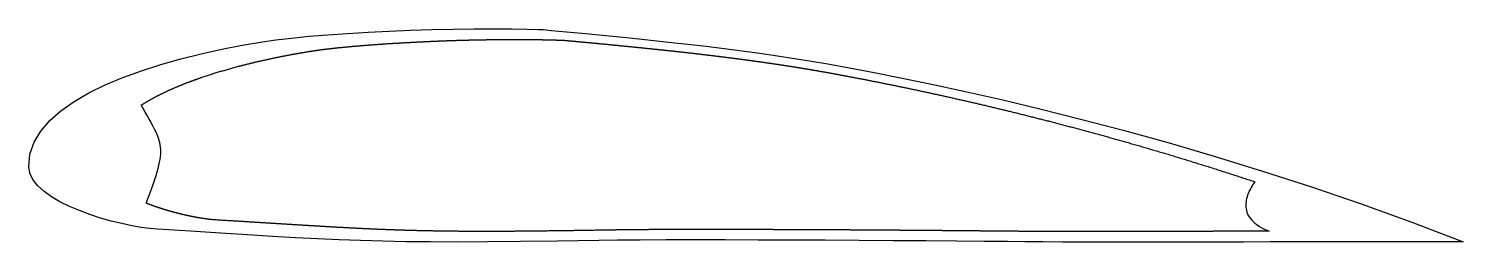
# Model space of a CAD drawing. Extents: x -1 to 417, y 44 to 106.
import ezdxf

# ---------------------------------------------------------------- set-up
doc = ezdxf.new("R2010")
doc.units = 0
doc.layers.add('profile', color=7, linetype='CONTINUOUS')

msp = doc.modelspace()

# ---------------------------------------------------------------- linework, layer by layer
at = {"layer": 'profile', "color": 7}
for points in [[(148.997697, 105.860559), (151.27387, 105.651962), (155.74782, 105.235548), (161.231993, 104.715534), (167.163988, 104.140178), (173.215826, 103.536751), (179.372097, 102.904547), (185.382968, 102.263843), (190.998606, 101.63492), (196.320818, 101.006566), (201.607698, 100.353611), (206.843837, 99.675332), (212.013835, 98.97103), (217.102282, 98.239993), (222.093774, 97.481518), (226.972905, 96.694894), (231.724266, 95.879413), (238.014373, 94.741128), (245.25501, 93.374507), (253.392902, 91.768575), (262.374793, 89.912366), (272.147409, 87.794895), (282.657495, 85.405186), (293.851774, 82.732268), (305.676995, 79.765167), (318.079872, 76.492899), (331.007174, 72.904503), (344.405589, 68.988994), (358.221891, 64.735397), (372.402795, 60.132739), (386.895048, 55.170045), (401.645392, 49.836339), (416.600517, 44.120647), (405.800296, 44.153368), (395.647126, 44.167987), (386.087187, 44.167423), (377.066659, 44.154695), (368.531779, 44.132794), (360.428643, 44.104555), (352.703515, 44.072988), (345.302519, 44.041055), (337.799077, 44.016332), (329.979631, 44.003773), (322.109892, 44.002362), (314.455546, 44.011083), (306.962743, 44.032899), (300.00373, 44.065518), (294.270208, 44.102678), (291.305938, 44.12757), (289.063688, 44.150769), (284.053143, 44.199125), (277.251023, 44.26059), (269.208034, 44.328371), (260.31511, 44.397654), (250.750195, 44.466257), (240.850974, 44.530022), (230.955137, 44.584796), (221.160742, 44.629384), (211.459336, 44.663902), (202.028847, 44.68617), (193.047218, 44.694016), (184.692373, 44.685238), (177.142251, 44.657665), (170.574779, 44.60914), (165.167893, 44.537461), (153.132698, 44.340992), (142.382523, 44.199859), (132.756479, 44.113597), (124.093696, 44.08176), (116.233285, 44.103886), (109.014371, 44.179544), (102.276062, 44.30828), (95.857516, 44.489619), (89.59781, 44.72313), (83.336078, 45.008355), (76.91143, 45.344848), (70.163005, 45.732145), (62.929918, 46.169801), (55.051298, 46.657359), (46.366236, 47.194375), (36.713866, 47.780395), (34.531189, 47.975653), (32.039505, 48.317938), (29.300552, 48.802779), (26.376119, 49.425694), (23.327918, 50.182219), (20.217739, 51.067877), (17.107293, 52.078205), (14.058343, 53.208722), (11.132681, 54.45495), (8.391989, 55.812434), (5.898059, 57.27669), (3.712656, 58.843246), (1.897487, 60.507632), (0.514346, 62.265377), (-0.375031, 64.112002), (-0.708906, 66.043046), (-0.343461, 69.669852), (0.843691, 73.102747), (2.787392, 76.344467), (5.422489, 79.397767), (8.683824, 82.265396), (12.506296, 84.950086), (16.824668, 87.454614), (21.573866, 89.781694), (26.688704, 91.93409), (32.10403, 93.914553), (37.754686, 95.725824), (43.575544, 97.370649), (49.501447, 98.851777), (55.467212, 100.171962), (61.407738, 101.333938), (67.257844, 102.340464), (71.19698, 102.90236), (75.741923, 103.427899), (80.796227, 103.915122), (86.263546, 104.362031), (92.047459, 104.766657), (98.05157, 105.127017), (104.179512, 105.441132), (110.334864, 105.707028), (116.558002, 105.910478), (122.811129, 106.044256), (128.88064, 106.116878), (134.552931, 106.136857), (139.731602, 106.102215), (144.163978, 106.024961), (147.480168, 105.927598), (148.997697, 105.860559)], [(154.892509, 102.781464), (154.956525, 102.775597), (155.020545, 102.769729), (155.084561, 102.763862), (155.148577, 102.757994), (155.212597, 102.752127), (155.276613, 102.74626), (155.34063, 102.740392), (155.404646, 102.734525), (155.468665, 102.728657), (155.532682, 102.72279), (155.596698, 102.716923), (155.660718, 102.711055), (155.724734, 102.705188), (155.788751, 102.69932), (155.85277, 102.693453), (155.916786, 102.687586), (155.980803, 102.681718), (156.044822, 102.675851), (156.108839, 102.669983), (156.172855, 102.664116), (156.236874, 102.658249), (156.300891, 102.652381), (156.364907, 102.646514), (156.428924, 102.640646), (156.492943, 102.634779), (156.556959, 102.628912), (156.620976, 102.623044), (156.684995, 102.617177), (156.749012, 102.611309), (156.813028, 102.605442), (156.877047, 102.599575), (156.941064, 102.593707), (157.066893, 102.581995), (157.192724, 102.570283), (157.318553, 102.558571), (157.444382, 102.546858), (157.570213, 102.535146), (157.696042, 102.523434), (157.821874, 102.511722), (157.947703, 102.500009), (158.073531, 102.488297), (158.199363, 102.476585), (158.325192, 102.464873), (158.451023, 102.453161), (158.576852, 102.441448), (158.702681, 102.429736), (158.828513, 102.418024), (158.954341, 102.406312), (159.08017, 102.394599), (159.206002, 102.382887), (159.33183, 102.371175), (159.457662, 102.359463), (159.583491, 102.347751), (159.70932, 102.336038), (159.835151, 102.324326), (159.96098, 102.312614), (160.086809, 102.300902), (160.21264, 102.289189), (160.338469, 102.277477), (160.464298, 102.265765), (160.59013, 102.254053), (160.715958, 102.242341), (160.84179, 102.230628), (160.967619, 102.218916), (161.121862, 102.204291), (161.276105, 102.189667), (161.430345, 102.175042), (161.584588, 102.160417), (161.73883, 102.145792), (161.893073, 102.131168), (162.047316, 102.116543), (162.201556, 102.101918), (162.355799, 102.087293), (162.510042, 102.072669), (162.664285, 102.058044), (162.818528, 102.043419), (162.972771, 102.028794), (163.127011, 102.01417), (163.281254, 101.999545), (163.435497, 101.98492), (163.58974, 101.970295), (163.743983, 101.955671), (163.898223, 101.941046), (164.052466, 101.926421), (164.206709, 101.911796), (164.360951, 101.897172), (164.515194, 101.882547), (164.669434, 101.867922), (164.823677, 101.853297), (164.97792, 101.838673), (165.132163, 101.824048), (165.286406, 101.809423), (165.440649, 101.794798), (165.594889, 101.780173), (165.749132, 101.765549), (165.903375, 101.750924), (166.070213, 101.734741), (166.237049, 101.718559), (166.403888, 101.702376), (166.570723, 101.686193), (166.737562, 101.670022), (166.9044, 101.653851), (167.071236, 101.637679), (167.238074, 101.621508), (167.40491, 101.605337), (167.571749, 101.589165), (167.738587, 101.572994), (167.905423, 101.556823), (168.072261, 101.540651), (168.239097, 101.52448), (168.405935, 101.508309), (168.572771, 101.492137), (168.739609, 101.475966), (168.906448, 101.459795), (169.073284, 101.443623), (169.240122, 101.427452), (169.406958, 101.411281), (169.573796, 101.395109), (169.740635, 101.378938), (169.90747, 101.362767), (170.074309, 101.346595), (170.241145, 101.330424), (170.407983, 101.314253), (170.574822, 101.298081), (170.741657, 101.28191), (170.908496, 101.265739), (171.075331, 101.249567), (171.24217, 101.233396), (171.412378, 101.216435), (171.582586, 101.199473), (171.752795, 101.182511), (171.923003, 101.16555), (172.093211, 101.148588), (172.263416, 101.131627), (172.433625, 101.114665), (172.603833, 101.097704), (172.774041, 101.080742), (172.944249, 101.063781), (173.114457, 101.046819), (173.284666, 101.029857), (173.454874, 101.012896), (173.625082, 100.995934), (173.79529, 100.978973), (173.965499, 100.962011), (174.135704, 100.94505), (174.305912, 100.928088), (174.47612, 100.911127), (174.646329, 100.894165), (174.816537, 100.877203), (174.986745, 100.860242), (175.156953, 100.84328), (175.327162, 100.826319), (175.49737, 100.809357), (175.667578, 100.792396), (175.837783, 100.775434), (176.007992, 100.758473), (176.1782, 100.741511), (176.348408, 100.724549), (176.518616, 100.707588), (176.688825, 100.690626), (176.861971, 100.672846), (177.035114, 100.655066), (177.20826, 100.637286), (177.381406, 100.619506), (177.55455, 100.601726), (177.727696, 100.583946), (177.900839, 100.566166), (178.073985, 100.548386), (178.247131, 100.530606), (178.420275, 100.512826), (178.593421, 100.495046), (178.766567, 100.477266), (178.93971, 100.459486), (179.112857, 100.441706), (179.286, 100.423926), (179.459146, 100.406146), (179.632292, 100.388366), (179.805436, 100.370586), (179.978582, 100.352806), (180.151728, 100.335026), (180.324871, 100.317246), (180.498017, 100.299466), (180.671161, 100.281686), (180.844307, 100.263906), (181.017453, 100.246126), (181.190596, 100.228346), (181.363742, 100.210566), (181.536889, 100.192786), (181.710032, 100.175006), (181.883178, 100.157226), (182.056321, 100.139446), (182.229468, 100.121666), (182.398524, 100.103632), (182.567578, 100.085598), (182.736635, 100.067564), (182.905692, 100.049559), (183.074746, 100.031525), (183.243803, 100.013491), (183.412859, 99.995457), (183.581913, 99.977423), (183.75097, 99.959389), (183.920027, 99.941383), (184.089081, 99.923349), (184.258137, 99.905315), (184.427194, 99.887281), (184.596248, 99.869247), (184.765305, 99.851213), (184.934362, 99.833179), (185.103416, 99.815173), (185.272472, 99.797139), (185.441526, 99.779105), (185.610583, 99.761071), (185.77964, 99.743037), (185.948694, 99.725003), (186.11775, 99.706997), (186.286807, 99.688963), (186.455861, 99.670929), (186.624918, 99.652895), (186.793975, 99.634861), (186.963029, 99.616827), (187.132085, 99.598793), (187.301142, 99.580787), (187.470196, 99.562753), (187.639253, 99.544719), (187.797193, 99.527024), (187.955133, 99.509329), (188.113073, 99.491633), (188.271013, 99.473938), (188.428953, 99.456243), (188.58689, 99.438547), (188.74483, 99.420852), (188.90277, 99.403157), (189.06071, 99.385461), (189.21865, 99.367766), (189.37659, 99.350071), (189.53453, 99.332375), (189.69247, 99.31468), (189.85041, 99.296985), (190.00835, 99.279289), (190.16629, 99.261594), (190.324227, 99.243899), (190.482168, 99.226203), (190.640108, 99.208508), (190.798048, 99.190813), (190.955988, 99.173117), (191.113928, 99.155422), (191.271868, 99.137727), (191.429808, 99.120031), (191.587748, 99.102336), (191.745688, 99.084641), (191.903625, 99.066945), (192.061565, 99.04925), (192.219505, 99.031555), (192.377445, 99.013859), (192.535385, 98.996164), (192.693325, 98.978469), (192.843013, 98.960802), (192.992701, 98.943135), (193.142386, 98.925467), (193.292074, 98.9078), (193.441761, 98.890133), (193.591449, 98.872466), (193.741134, 98.854799), (193.890822, 98.837132), (194.04051, 98.819465), (194.190198, 98.801798), (194.339886, 98.784131), (194.489571, 98.766463), (194.639259, 98.748796), (194.788946, 98.731129), (194.938634, 98.713462), (195.088322, 98.695795), (195.238007, 98.678128), (195.387695, 98.660461), (195.537383, 98.642794), (195.687071, 98.625127), (195.836756, 98.607459), (195.986443, 98.589792), (196.136131, 98.572125), (196.285819, 98.554458), (196.435507, 98.536791), (196.585192, 98.519124), (196.73488, 98.501457), (196.884568, 98.48379), (197.034256, 98.466123), (197.183941, 98.448455), (197.333628, 98.430788), (197.483316, 98.413121), (197.632011, 98.394749), (197.780702, 98.376376), (197.929397, 98.358003), (198.078091, 98.339631), (198.226783, 98.321258), (198.375477, 98.302885), (198.524172, 98.284513), (198.672866, 98.26614), (198.821558, 98.247767), (198.970252, 98.229395), (199.118946, 98.211022), (199.267638, 98.192649), (199.416332, 98.174277), (199.565027, 98.155904), (199.713718, 98.137531), (199.862413, 98.119159), (200.011107, 98.100786), (200.159799, 98.082413), (200.308493, 98.064041), (200.457188, 98.045668), (200.605879, 98.027295), (200.754574, 98.008923), (200.903268, 97.99055), (201.05196, 97.972177), (201.200654, 97.953805), (201.349349, 97.935432), (201.498043, 97.917059), (201.646735, 97.898687), (201.795429, 97.880314), (201.944124, 97.861941), (202.092815, 97.843569), (202.24151, 97.825196), (202.388776, 97.806118), (202.536042, 97.787039), (202.683309, 97.767961), (202.830575, 97.748883), (202.977841, 97.729805), (203.125108, 97.710727), (203.272374, 97.691648), (203.419641, 97.67257), (203.566907, 97.653492), (203.714173, 97.634414), (203.86144, 97.615335), (204.008706, 97.596257), (204.155972, 97.577179), (204.303239, 97.558101), (204.450505, 97.539023), (204.597772, 97.519944), (204.745038, 97.500866), (204.892304, 97.481788), (205.039571, 97.46271), (205.186837, 97.443631), (205.334103, 97.424553), (205.48137, 97.405475), (205.628636, 97.386397), (205.775903, 97.367319), (205.923169, 97.34824), (206.070435, 97.329162), (206.217702, 97.310084), (206.364968, 97.291006), (206.512235, 97.271927), (206.659501, 97.252849), (206.806767, 97.233771), (206.954034, 97.214693), (207.09944, 97.194881), (207.244847, 97.175069), (207.390253, 97.155257), (207.53566, 97.135445), (207.681063, 97.115633), (207.82647, 97.095821), (207.971877, 97.076009), (208.117283, 97.056197), (208.26269, 97.036385), (208.408096, 97.016573), (208.553503, 96.996761), (208.698909, 96.976949), (208.844313, 96.957137), (208.989719, 96.937325), (209.135126, 96.917513), (209.280533, 96.897701), (209.425939, 96.877889), (209.571346, 96.858077), (209.716752, 96.838265), (209.862159, 96.818453), (210.007562, 96.798641), (210.152969, 96.778829), (210.298375, 96.759017), (210.443782, 96.739205), (210.589189, 96.719393), (210.734595, 96.699581), (210.880002, 96.679769), (211.025405, 96.659957), (211.170812, 96.640145), (211.316218, 96.620333), (211.461625, 96.600521), (211.607031, 96.580709), (211.750143, 96.560135), (211.893256, 96.539561), (212.03637, 96.518987), (212.179483, 96.498413), (212.322595, 96.477867), (212.465707, 96.457293), (212.608819, 96.436719), (212.751931, 96.416145), (212.895046, 96.395571), (213.038158, 96.374997), (213.18127, 96.354423), (213.324382, 96.333849), (213.467494, 96.313275), (213.610609, 96.292701), (213.753721, 96.272127), (213.896833, 96.251553), (214.039945, 96.230979), (214.183057, 96.210405), (214.326172, 96.189831), (214.469284, 96.169257), (214.612396, 96.148683), (214.755508, 96.128109), (214.89862, 96.107563), (215.041735, 96.086989), (215.184847, 96.066415), (215.327959, 96.045841), (215.471071, 96.025267), (215.614183, 96.004721), (215.757295, 95.984147), (215.90041, 95.963573), (216.043522, 95.942999), (216.186634, 95.922454), (216.32702, 95.901118), (216.467406, 95.879782), (216.607792, 95.858446), (216.748178, 95.83711), (216.888563, 95.815774), (217.028949, 95.794438), (217.169335, 95.773102), (217.309721, 95.751766), (217.450107, 95.73043), (217.590492, 95.709094), (217.730878, 95.687758), (217.871264, 95.666422), (218.01165, 95.645086), (218.152036, 95.62375), (218.292421, 95.602414), (218.432804, 95.581078), (218.57319, 95.559742), (218.713576, 95.538406), (218.853962, 95.51707), (218.994348, 95.495734), (219.134733, 95.474398), (219.275119, 95.453062), (219.415505, 95.431726), (219.555891, 95.41039), (219.696277, 95.389054), (219.836662, 95.367718), (219.977048, 95.346382), (220.117434, 95.325046), (220.25782, 95.30371), (220.398206, 95.282374), (220.538591, 95.261038), (220.678977, 95.239702), (220.816202, 95.217575), (220.953427, 95.195449), (221.090655, 95.173323), (221.22788, 95.151197), (221.365105, 95.129071), (221.50233, 95.106944), (221.639557, 95.084818), (221.776782, 95.062692), (221.914007, 95.040566), (222.051232, 95.018439), (222.188457, 94.996313), (222.325685, 94.974187), (222.46291, 94.952061), (222.600134, 94.929935), (222.737359, 94.907808), (222.874584, 94.885682), (223.011812, 94.863556), (223.149037, 94.84143), (223.286262, 94.819303), (223.423487, 94.797177), (223.560715, 94.775051), (223.697939, 94.752925), (223.835164, 94.730799), (223.972389, 94.708672), (224.109614, 94.686546), (224.246842, 94.66442), (224.384067, 94.642294), (224.521292, 94.620167), (224.658517, 94.598041), (224.795744, 94.575915), (224.932969, 94.553789), (225.070194, 94.531663), (225.203826, 94.508718), (225.337459, 94.485773), (225.471091, 94.462829), (225.604723, 94.439884), (225.738355, 94.416939), (225.871988, 94.393995), (226.00562, 94.37105), (226.139252, 94.348105), (226.272881, 94.325161), (226.406514, 94.302216), (226.540146, 94.279271), (226.673778, 94.256327), (226.80741, 94.233382), (226.941042, 94.210437), (227.074675, 94.187493), (227.208307, 94.164548), (227.341939, 94.141603), (227.475571, 94.118659), (227.609204, 94.095714), (227.742836, 94.072769), (227.876468, 94.049825), (228.0101, 94.02688), (228.143732, 94.003935), (228.277362, 93.980991), (228.410994, 93.958046), (228.544626, 93.935101), (228.678259, 93.912157), (228.811891, 93.889212), (228.945523, 93.866267), (229.079155, 93.843323), (229.212787, 93.820378), (229.34642, 93.797433), (229.523328, 93.765418), (229.700239, 93.733406), (229.877147, 93.70139), (230.054055, 93.669375), (230.230966, 93.637362), (230.407874, 93.605347), (230.584785, 93.573335), (230.761694, 93.541319), (230.938602, 93.509304), (231.115513, 93.477292), (231.292421, 93.445276), (231.469329, 93.413264), (231.64624, 93.381249), (231.823148, 93.349233), (232.000059, 93.317221), (232.176967, 93.285206), (232.353876, 93.25319), (232.530787, 93.221178), (232.707695, 93.189163), (232.884603, 93.157147), (233.061514, 93.125135), (233.238422, 93.093119), (233.415333, 93.061107), (233.592241, 93.029092), (233.769149, 92.997076), (233.94606, 92.965064), (234.122969, 92.933049), (234.299877, 92.901036), (234.476788, 92.869021), (234.653696, 92.837006), (234.830607, 92.804993), (235.007515, 92.772978), (235.211158, 92.734542), (235.414801, 92.696106), (235.618444, 92.65767), (235.822088, 92.619232), (236.025731, 92.580796), (236.229374, 92.54236), (236.433017, 92.503924), (236.636657, 92.465488), (236.8403, 92.427052), (237.043943, 92.388614), (237.247586, 92.350178), (237.451229, 92.311742), (237.654873, 92.273306), (237.858516, 92.23487), (238.062159, 92.196435), (238.265802, 92.157996), (238.469445, 92.11956), (238.673088, 92.081124), (238.876731, 92.042688), (239.080374, 92.004253), (239.284017, 91.965817), (239.48766, 91.927381), (239.691303, 91.888942), (239.894944, 91.850506), (240.098587, 91.81207), (240.30223, 91.773635), (240.505873, 91.735199), (240.709516, 91.696763), (240.913159, 91.658324), (241.116802, 91.619888), (241.320445, 91.581453), (241.524088, 91.543017), (241.752968, 91.49785), (241.981844, 91.452683), (242.210724, 91.407516), (242.4396, 91.362349), (242.66848, 91.317183), (242.897359, 91.272016), (243.126236, 91.226849), (243.355115, 91.181682), (243.583992, 91.136515), (243.812871, 91.091348), (244.041751, 91.046181), (244.270627, 91.001015), (244.499506, 90.955848), (244.728383, 90.910681), (244.957262, 90.865514), (245.186139, 90.820347), (245.415018, 90.77518), (245.643898, 90.730014), (245.872774, 90.684847), (246.101654, 90.63968), (246.33053, 90.594513), (246.55941, 90.549346), (246.788289, 90.504179), (247.017166, 90.459012), (247.246045, 90.413846), (247.474922, 90.368679), (247.703801, 90.323512), (247.932681, 90.278345), (248.161557, 90.233178), (248.390437, 90.188011), (248.619313, 90.142845), (248.848193, 90.097678), (249.100807, 90.045472), (249.353424, 89.993267), (249.606038, 89.941061), (249.858655, 89.888853), (250.111272, 89.836648), (250.363887, 89.784442), (250.616501, 89.732237), (250.869118, 89.680031), (251.121735, 89.627826), (251.37435, 89.57562), (251.626967, 89.523415), (251.879581, 89.471206), (252.132198, 89.419001), (252.384812, 89.366796), (252.637429, 89.31459), (252.890044, 89.262385), (253.142661, 89.210179), (253.395275, 89.157974), (253.647892, 89.105768), (253.900507, 89.053563), (254.153124, 89.001354), (254.405738, 88.949149), (254.658355, 88.896944), (254.910969, 88.844738), (255.163586, 88.792533), (255.416201, 88.740327), (255.668818, 88.688122), (255.921432, 88.635913), (256.174046, 88.583708), (256.426664, 88.531502), (256.679281, 88.479297), (256.931895, 88.427092), (257.206748, 88.367537), (257.481605, 88.307982), (257.756461, 88.248431), (258.031314, 88.188876), (258.306168, 88.129322), (258.581024, 88.069767), (258.85588, 88.010215), (259.130733, 87.950661), (259.405587, 87.891106), (259.680443, 87.831552), (259.955299, 87.771997), (260.230153, 87.712446), (260.505006, 87.652891), (260.779862, 87.593337), (261.054718, 87.533782), (261.329572, 87.474227), (261.604425, 87.414676), (261.879282, 87.355121), (262.154138, 87.295567), (262.428991, 87.236012), (262.703845, 87.17646), (262.978701, 87.116906), (263.253557, 87.057351), (263.52841, 86.997797), (263.803264, 86.938242), (264.07812, 86.878691), (264.352976, 86.819136), (264.62783, 86.759582), (264.902683, 86.700027), (265.177539, 86.640475), (265.452395, 86.580921), (265.727249, 86.521366), (266.022846, 86.454155), (266.318442, 86.386944), (266.614036, 86.319735), (266.909633, 86.252524), (267.20523, 86.185313), (267.500826, 86.118105), (267.79642, 86.050893), (268.092017, 85.983682), (268.387614, 85.916471), (268.683211, 85.849262), (268.978807, 85.782051), (269.274401, 85.71484), (269.569998, 85.647629), (269.865595, 85.580418), (270.161191, 85.513209), (270.456785, 85.445998), (270.752382, 85.378787), (271.047979, 85.311575), (271.343576, 85.244367), (271.639172, 85.177156), (271.934766, 85.109945), (272.230363, 85.042733), (272.52596, 84.975525), (272.821556, 84.908314), (273.117153, 84.841103), (273.412747, 84.773891), (273.708344, 84.706683), (274.00394, 84.639472), (274.299537, 84.572261), (274.595131, 84.505049), (274.890728, 84.437841), (275.186325, 84.37063), (275.501163, 84.295454), (275.816002, 84.220279), (276.130843, 84.145103), (276.445682, 84.069928), (276.760521, 83.994749), (277.075359, 83.919574), (277.390198, 83.844398), (277.705037, 83.769223), (278.019878, 83.694047), (278.334717, 83.618872), (278.649555, 83.543696), (278.964394, 83.468518), (279.279233, 83.393342), (279.594074, 83.318167), (279.908913, 83.242991), (280.223751, 83.167815), (280.53859, 83.09264), (280.853429, 83.017464), (281.16827, 82.942289), (281.483109, 82.867113), (281.797947, 82.791935), (282.112786, 82.716759), (282.427625, 82.641584), (282.742463, 82.566408), (283.057305, 82.491233), (283.372143, 82.416057), (283.686982, 82.340882), (284.001821, 82.265703), (284.316659, 82.190528), (284.631501, 82.115352), (284.946339, 82.040177), (285.261178, 81.965001), (285.593763, 81.881551), (285.926348, 81.798101), (286.258932, 81.714653), (286.591514, 81.631203), (286.924099, 81.547753), (287.256684, 81.464302), (287.589269, 81.380855), (287.921854, 81.297405), (288.254438, 81.213954), (288.58702, 81.130504), (288.919605, 81.047054), (289.25219, 80.963606), (289.584775, 80.880156), (289.917359, 80.796706), (290.249944, 80.713255), (290.582529, 80.629808), (290.915111, 80.546358), (291.247696, 80.462907), (291.58028, 80.379457), (291.912865, 80.296007), (292.24545, 80.212559), (292.578035, 80.129109), (292.910617, 80.045659), (293.243202, 79.962208), (293.575786, 79.878758), (293.908371, 79.795311), (294.240956, 79.71186), (294.573541, 79.62841), (294.906123, 79.54496), (295.238707, 79.461512), (295.571292, 79.378062), (295.903877, 79.294612), (296.252706, 79.202579), (296.601539, 79.110546), (296.950368, 79.018514), (297.299201, 78.926481), (297.64803, 78.834448), (297.996862, 78.742416), (298.345692, 78.650383), (298.694521, 78.55835), (299.043354, 78.466318), (299.392183, 78.374285), (299.741015, 78.282252), (300.089845, 78.19022), (300.438677, 78.098187), (300.787507, 78.006154), (301.136339, 77.914122), (301.485168, 77.822089), (301.833998, 77.730059), (302.18283, 77.638027), (302.53166, 77.545994), (302.880492, 77.453961), (303.229322, 77.361929), (303.578154, 77.269896), (303.926983, 77.177863), (304.275813, 77.085831), (304.624645, 76.993798), (304.973475, 76.901765), (305.322307, 76.809733), (305.671125, 76.7177), (306.01998, 76.625667), (306.368807, 76.533635), (306.717633, 76.441602), (307.06646, 76.349569), (307.430047, 76.248647), (307.793634, 76.147721), (308.157193, 76.046798), (308.520779, 75.945876), (308.884366, 75.84495), (309.247953, 75.744028), (309.611512, 75.643105), (309.975099, 75.54218), (310.338686, 75.441257), (310.702273, 75.340334), (311.065859, 75.239409), (311.429418, 75.138486), (311.793005, 75.037563), (312.156592, 74.936638), (312.520179, 74.835715), (312.883737, 74.734793), (313.247324, 74.633867), (313.610911, 74.532944), (313.974498, 74.432019), (314.338085, 74.331096), (314.701644, 74.230174), (315.065231, 74.129248), (315.428817, 74.028325), (315.792404, 73.927403), (316.155991, 73.826477), (316.51955, 73.725555), (316.883137, 73.624632), (317.246724, 73.523706), (317.610311, 73.422784), (317.973869, 73.321861), (318.337456, 73.220936), (318.701043, 73.120013), (319.077866, 73.00989), (319.454717, 72.899767), (319.831541, 72.789641), (320.208364, 72.679518), (320.585187, 72.569395), (320.962038, 72.459271), (321.338861, 72.349148), (321.715684, 72.239022), (322.092507, 72.128899), (322.469331, 72.018776), (322.846182, 71.908653), (323.223005, 71.79853), (323.599828, 71.688407), (323.976651, 71.578281), (324.353503, 71.468158), (324.730326, 71.358035), (325.107149, 71.247912), (325.484, 71.137788), (325.860823, 71.027663), (326.237646, 70.917539), (326.614469, 70.807416), (326.991293, 70.697293), (327.368144, 70.58717), (327.744967, 70.477047), (328.12179, 70.366921), (328.498613, 70.256798), (328.875465, 70.146675), (329.252288, 70.036552), (329.629111, 69.926429), (330.005962, 69.816303), (330.382785, 69.70618), (330.759608, 69.596056), (331.1482, 69.476425), (331.536764, 69.356791), (331.925355, 69.23716), (332.313947, 69.117526), (332.702539, 68.997895), (333.091103, 68.878261), (333.479694, 68.75863), (333.868286, 68.638996), (334.25685, 68.519365), (334.645441, 68.399733), (335.034033, 68.280099), (335.422625, 68.160468), (335.811189, 68.040834), (336.19978, 67.921203), (336.588372, 67.801569), (336.976936, 67.681938), (337.365527, 67.562307), (337.754119, 67.442673), (338.142711, 67.323041), (338.531275, 67.203407), (338.919866, 67.083776), (339.308458, 66.964142), (339.69705, 66.844511), (340.085613, 66.72488), (340.474205, 66.605246), (340.862797, 66.485615), (341.251361, 66.365981), (341.639952, 66.24635), (342.028544, 66.126716), (342.417136, 66.007084), (342.805699, 65.88745), (343.194291, 65.767819), (343.593128, 65.63837), (343.991964, 65.50892), (344.390801, 65.37947), (344.789637, 65.25002), (345.188473, 65.120571), (345.58731, 64.991121), (345.986146, 64.861671), (346.384983, 64.732222), (346.783819, 64.602772), (347.182656, 64.473322), (347.581492, 64.343873), (347.980329, 64.214423), (348.379165, 64.084973), (348.778001, 63.955524), (349.176838, 63.826074), (349.575674, 63.696624), (349.974539, 63.567172), (350.373375, 63.437722), (350.772212, 63.308272), (351.171048, 63.178823), (351.569885, 63.049373), (351.968721, 62.919923), (352.367558, 62.790474), (352.766394, 62.661024), (353.165231, 62.531574), (353.564067, 62.402125), (353.962903, 62.272675), (354.36174, 62.143225), (354.760576, 62.013775), (355.159413, 61.884326), (355.558249, 61.754876), (355.957086, 61.625426), (355.686999, 61.232096), (355.421287, 60.825174), (355.162122, 60.405659), (354.91165, 59.974545), (354.672015, 59.53283), (354.445362, 59.081518), (354.233865, 58.621597), (354.03964, 58.15407), (353.864888, 57.679934), (353.711697, 57.200188), (353.582242, 56.715827), (353.478695, 56.22785), (353.403172, 55.737252), (353.357847, 55.245034), (353.344865, 54.752192), (353.366314, 54.259726), (353.424452, 53.768631), (353.521367, 53.279904), (353.659204, 52.794541), (353.840165, 52.313546), (354.066338, 51.837912), (354.339896, 51.368635), (354.662984, 50.90672), (355.037747, 50.453155), (355.466358, 50.008942), (355.950961, 49.575082), (356.493675, 49.152567), (357.096699, 48.742397), (357.762123, 48.34557), (358.492147, 47.963082), (359.288917, 47.595934), (360.154549, 47.24512), (359.914519, 47.244556), (359.67446, 47.243992), (359.43443, 47.243427), (359.194372, 47.242863), (358.954342, 47.242298), (358.714284, 47.241734), (358.474254, 47.241169), (358.234196, 47.240605), (357.994166, 47.24004), (357.754107, 47.239476), (357.514077, 47.238912), (357.274019, 47.238347), (357.033989, 47.237783), (356.793931, 47.237218), (356.553901, 47.236654), (356.313843, 47.236089), (356.073813, 47.235525), (355.833783, 47.23496), (355.593725, 47.234396), (355.353695, 47.233832), (355.113636, 47.233267), (354.873606, 47.232703), (354.633548, 47.232138), (354.393518, 47.231574), (354.15346, 47.231009), (353.91343, 47.230445), (353.673372, 47.22988), (353.433342, 47.229316), (353.193283, 47.228752), (352.953253, 47.228187), (352.713195, 47.227623), (352.473165, 47.227058), (352.245271, 47.226212), (352.017376, 47.225365), (351.789454, 47.224518), (351.561559, 47.223672), (351.333665, 47.222825), (351.10577, 47.221978), (350.877848, 47.221132), (350.649953, 47.220285), (350.422059, 47.219438), (350.194164, 47.218592), (349.966242, 47.217745), (349.738347, 47.216898), (349.510453, 47.216052), (349.282558, 47.215205), (349.054636, 47.214358), (348.826741, 47.213512), (348.598847, 47.212665), (348.370952, 47.211818), (348.14303, 47.210972), (347.915135, 47.210125), (347.687241, 47.209278), (347.459346, 47.208432), (347.231424, 47.207585), (347.003529, 47.206738), (346.775635, 47.205892), (346.54774, 47.205045), (346.319818, 47.204198), (346.091923, 47.203352), (345.864029, 47.202505), (345.636134, 47.201658), (345.408212, 47.200812), (345.180317, 47.199965), (344.963063, 47.199118), (344.74578, 47.198272), (344.528525, 47.197425), (344.311242, 47.196578), (344.093987, 47.195732), (343.876705, 47.194885), (343.65945, 47.194038), (343.442167, 47.193192), (343.224912, 47.192345), (343.007629, 47.191498), (342.790375, 47.190652), (342.573092, 47.189805), (342.355837, 47.188958), (342.138554, 47.188112), (341.9213, 47.187265), (341.704017, 47.186418), (341.486762, 47.185572), (341.269479, 47.184725), (341.052225, 47.183878), (340.834942, 47.183032), (340.617687, 47.182185), (340.400404, 47.181338), (340.183149, 47.180492), (339.965867, 47.179645), (339.748612, 47.178798), (339.531329, 47.177952), (339.314074, 47.177105), (339.096791, 47.176258), (338.879537, 47.175412), (338.662254, 47.174565), (338.444999, 47.173718), (338.227716, 47.172872), (338.019577, 47.172025), (337.81141, 47.171178), (337.603271, 47.170332), (337.395104, 47.169485), (337.186965, 47.168638), (336.978798, 47.167792), (336.770659, 47.166945), (336.562492, 47.166098), (336.354353, 47.165252), (336.146186, 47.164405), (335.938047, 47.163558), (335.72988, 47.162712), (335.521741, 47.161865), (335.313574, 47.161018), (335.105435, 47.160172), (334.897268, 47.159325), (334.689129, 47.158478), (334.480962, 47.157632), (334.272823, 47.156785), (334.064656, 47.155938), (333.856517, 47.155092), (333.64835, 47.154245), (333.440211, 47.153398), (333.232044, 47.152552), (333.023905, 47.151705), (332.815738, 47.150858), (332.607599, 47.150012), (332.399432, 47.149165), (332.191293, 47.148318), (331.983126, 47.147472), (331.774987, 47.146625), (331.56682, 47.145778), (331.355775, 47.145214), (331.144757, 47.144649), (330.933711, 47.144085), (330.722694, 47.14352), (330.511648, 47.142956), (330.300602, 47.142392), (330.089585, 47.141827), (329.878539, 47.141263), (329.667521, 47.140698), (329.456475, 47.140134), (329.24543, 47.139569), (329.034412, 47.139005), (328.823366, 47.13844), (328.612349, 47.137876), (328.401303, 47.137312), (328.190285, 47.136747), (327.97924, 47.136183), (327.768194, 47.135618), (327.557176, 47.135054), (327.346131, 47.134489), (327.135113, 47.133925), (326.924067, 47.13336), (326.713021, 47.132796), (326.502004, 47.132232), (326.290958, 47.131667), (326.079941, 47.131103), (325.868895, 47.130538), (325.657849, 47.129974), (325.446831, 47.129409), (325.235786, 47.128845), (325.024768, 47.12828), (324.813722, 47.127716), (324.593815, 47.127434), (324.373879, 47.127152), (324.153971, 47.126869), (323.934036, 47.126587), (323.714128, 47.126305), (323.494192, 47.126023), (323.274285, 47.12574), (323.054349, 47.125458), (322.834441, 47.125176), (322.614506, 47.124894), (322.39457, 47.124612), (322.174662, 47.124329), (321.954755, 47.124047), (321.734819, 47.123765), (321.514911, 47.123483), (321.294976, 47.1232), (321.075068, 47.122918), (320.855132, 47.122636), (320.635225, 47.122354), (320.415289, 47.122072), (320.195381, 47.121789), (319.975446, 47.121507), (319.755538, 47.121225), (319.535602, 47.120943), (319.315695, 47.12066), (319.095759, 47.120378), (318.875851, 47.120096), (318.655916, 47.119814), (318.436008, 47.119532), (318.216072, 47.119249), (317.996165, 47.118967), (317.776229, 47.118685), (317.554882, 47.11864), (317.333563, 47.118597), (317.112217, 47.118552), (316.890898, 47.118507), (316.669551, 47.118465), (316.448204, 47.11842), (316.226885, 47.118377), (316.005539, 47.118332), (315.784192, 47.118287), (315.562873, 47.118245), (315.341526, 47.118199), (315.120207, 47.118157), (314.898861, 47.118112), (314.677514, 47.118067), (314.456195, 47.118024), (314.234848, 47.117979), (314.013501, 47.117934), (313.792183, 47.117892), (313.570836, 47.117847), (313.349517, 47.117802), (313.12817, 47.117759), (312.906823, 47.117714), (312.685505, 47.117672), (312.464158, 47.117627), (312.242811, 47.117581), (312.021492, 47.117539), (311.800145, 47.117494), (311.578827, 47.117452), (311.35748, 47.117406), (311.136133, 47.117361), (310.914814, 47.117319), (310.693467, 47.117274), (310.478188, 47.117519), (310.262909, 47.117765), (310.04763, 47.11801), (309.832351, 47.118253), (309.617072, 47.118499), (309.401793, 47.118744), (309.186513, 47.11899), (308.971234, 47.119235), (308.755955, 47.119481), (308.540676, 47.119726), (308.325397, 47.119972), (308.110118, 47.120217), (307.894839, 47.12046), (307.67956, 47.120706), (307.464281, 47.120951), (307.249001, 47.121197), (307.033722, 47.121442), (306.818443, 47.121688), (306.603164, 47.121933), (306.387885, 47.122179), (306.172606, 47.122421), (305.957327, 47.122667), (305.742048, 47.122913), (305.526774, 47.123158), (305.311495, 47.123404), (305.096216, 47.123649), (304.88094, 47.123895), (304.665661, 47.124137), (304.450381, 47.124383), (304.235102, 47.124628), (304.019823, 47.124874), (303.804544, 47.12512), (303.593809, 47.125684), (303.383073, 47.126248), (303.172338, 47.126813), (302.961603, 47.127377), (302.750867, 47.127942), (302.540135, 47.128506), (302.3294, 47.129071), (302.118664, 47.129635), (301.907929, 47.1302), (301.697194, 47.130764), (301.486458, 47.131328), (301.275723, 47.131893), (301.064988, 47.132457), (300.854252, 47.133022), (300.643517, 47.133586), (300.432784, 47.134151), (300.222049, 47.134715), (300.011314, 47.13528), (299.800578, 47.135844), (299.589843, 47.136408), (299.379108, 47.136973), (299.168372, 47.137537), (298.957637, 47.138102), (298.746902, 47.138666), (298.536166, 47.139231), (298.325431, 47.139795), (298.114699, 47.14036), (297.903963, 47.140924), (297.693228, 47.141488), (297.482493, 47.142053), (297.271757, 47.142617), (297.061022, 47.143182), (296.865301, 47.144028), (296.669577, 47.144875), (296.473856, 47.145722), (296.278132, 47.146568), (296.082411, 47.147415), (295.88669, 47.148262), (295.690966, 47.149108), (295.495245, 47.149955), (295.299521, 47.150802), (295.103799, 47.151648), (294.908078, 47.152495), (294.712354, 47.153342), (294.516633, 47.154188), (294.320909, 47.155035), (294.125188, 47.155882), (293.929467, 47.156728), (293.733743, 47.157575), (293.538022, 47.158422), (293.342298, 47.159268), (293.146577, 47.160115), (292.950853, 47.160962), (292.755132, 47.161808), (292.559411, 47.162655), (292.363687, 47.163502), (292.167966, 47.164348), (291.972242, 47.165195), (291.776521, 47.166042), (291.5808, 47.166888), (291.385076, 47.167735), (291.189355, 47.168582), (290.993631, 47.169428), (290.79791, 47.170275), (290.636654, 47.171404), (290.4754, 47.172533), (290.314144, 47.173662), (290.152888, 47.174791), (289.991632, 47.17592), (289.830378, 47.177048), (289.669122, 47.178177), (289.507866, 47.179306), (289.346613, 47.180435), (289.185357, 47.181564), (289.024101, 47.182693), (288.862845, 47.183822), (288.701591, 47.184951), (288.540335, 47.18608), (288.379079, 47.187208), (288.217826, 47.188337), (288.056569, 47.189466), (287.895313, 47.190595), (287.734057, 47.191724), (287.572804, 47.192853), (287.411548, 47.193982), (287.250292, 47.195111), (287.089036, 47.19624), (286.927782, 47.197368), (286.766526, 47.198497), (286.60527, 47.199626), (286.444017, 47.200755), (286.28276, 47.201884), (286.121504, 47.203013), (285.960248, 47.204142), (285.798995, 47.205271), (285.637739, 47.2064), (285.554368, 47.206964), (285.470999, 47.207528), (285.387628, 47.208093), (285.304259, 47.208657), (285.220888, 47.209222), (285.13752, 47.209786), (285.054148, 47.210351), (284.97078, 47.210915), (284.887409, 47.21148), (284.804037, 47.212044), (284.720669, 47.212608), (284.637298, 47.213173), (284.553929, 47.213737), (284.470558, 47.214302), (284.38719, 47.214866), (284.303818, 47.215431), (284.220447, 47.215995), (284.137079, 47.21656), (284.053707, 47.217124), (283.970339, 47.217688), (283.886968, 47.218253), (283.803599, 47.218817), (283.720228, 47.219382), (283.636859, 47.219946), (283.553488, 47.220511), (283.470117, 47.221075), (283.386748, 47.22164), (283.303377, 47.222204), (283.220009, 47.222768), (283.136637, 47.223333), (283.053269, 47.223897), (282.969898, 47.224462), (282.906835, 47.225026), (282.84377, 47.225591), (282.780707, 47.226155), (282.717645, 47.22672), (282.654582, 47.227284), (282.591517, 47.227848), (282.528454, 47.228413), (282.465392, 47.228977), (282.402326, 47.229542), (282.339264, 47.230106), (282.276201, 47.230671), (282.213139, 47.231235), (282.150073, 47.2318), (282.087011, 47.232364), (282.023948, 47.232928), (281.960886, 47.233493), (281.89782, 47.234057), (281.834758, 47.234622), (281.771695, 47.235186), (281.70863, 47.235751), (281.645567, 47.236315), (281.582505, 47.23688), (281.519442, 47.237444), (281.456377, 47.238008), (281.393314, 47.238573), (281.330252, 47.239137), (281.267186, 47.239702), (281.204124, 47.240266), (281.141061, 47.240831), (281.077999, 47.241395), (281.014933, 47.24196), (280.951871, 47.242524), (280.810949, 47.243935), (280.670027, 47.245346), (280.529105, 47.246757), (280.388185, 47.248168), (280.247263, 47.24958), (280.106341, 47.250991), (279.965419, 47.252402), (279.824497, 47.253813), (279.683575, 47.255224), (279.542656, 47.256635), (279.401734, 47.258046), (279.260812, 47.259457), (279.11989, 47.260868), (278.978968, 47.26228), (278.838046, 47.263691), (278.697127, 47.265102), (278.556205, 47.266513), (278.415283, 47.267924), (278.274361, 47.269335), (278.133439, 47.270746), (277.992517, 47.272157), (277.851595, 47.273568), (277.710675, 47.27498), (277.569753, 47.276391), (277.428831, 47.277802), (277.287909, 47.279213), (277.146987, 47.280624), (277.006065, 47.282035), (276.865146, 47.283446), (276.724224, 47.284857), (276.583302, 47.286268), (276.44238, 47.28768), (276.25107, 47.289373), (276.05976, 47.291066), (275.86845, 47.29276), (275.67714, 47.294453), (275.485833, 47.296146), (275.294523, 47.29784), (275.103213, 47.299533), (274.911903, 47.301226), (274.720593, 47.30292), (274.529283, 47.304613), (274.337973, 47.306306), (274.146666, 47.308), (273.955356, 47.309693), (273.764046, 47.311386), (273.572736, 47.31308), (273.381426, 47.314773), (273.190116, 47.316466), (272.998806, 47.31816), (272.807496, 47.319853), (272.616186, 47.321546), (272.424879, 47.32324), (272.233569, 47.324933), (272.042259, 47.326626), (271.850949, 47.32832), (271.659639, 47.330013), (271.468329, 47.331706), (271.277019, 47.3334), (271.085712, 47.335093), (270.894402, 47.336786), (270.703092, 47.33848), (270.511782, 47.340173), (270.320472, 47.341866), (270.094262, 47.343842), (269.868053, 47.345817), (269.641846, 47.347793), (269.415636, 47.349768), (269.189427, 47.351744), (268.963217, 47.35372), (268.737008, 47.355695), (268.510798, 47.357671), (268.284591, 47.359646), (268.058382, 47.361622), (267.832172, 47.363597), (267.605963, 47.365573), (267.379753, 47.367548), (267.153546, 47.369524), (266.927337, 47.3715), (266.701127, 47.373475), (266.474918, 47.375451), (266.248708, 47.377426), (266.022501, 47.379402), (265.796292, 47.381377), (265.570082, 47.383353), (265.343873, 47.385328), (265.117663, 47.387304), (264.891453, 47.38928), (264.665247, 47.391255), (264.439037, 47.393231), (264.212827, 47.395206), (263.986618, 47.397182), (263.760408, 47.399157), (263.534202, 47.401133), (263.307992, 47.403108), (263.081782, 47.405084), (262.831669, 47.40706), (262.581555, 47.409035), (262.331441, 47.411011), (262.081327, 47.412986), (261.831216, 47.414962), (261.581102, 47.416937), (261.330989, 47.418913), (261.080875, 47.420888), (260.830761, 47.422864), (260.580647, 47.42484), (260.330533, 47.426815), (260.080422, 47.428791), (259.830309, 47.430766), (259.580195, 47.432742), (259.330081, 47.434717), (259.079967, 47.436693), (258.829853, 47.438668), (258.57974, 47.440644), (258.329626, 47.44262), (258.079512, 47.444595), (257.829401, 47.446571), (257.579287, 47.448546), (257.329173, 47.450522), (257.07906, 47.452497), (256.828946, 47.454473), (256.578832, 47.456448), (256.328718, 47.458424), (256.078607, 47.4604), (255.828494, 47.462375), (255.57838, 47.464351), (255.328266, 47.466326), (255.078152, 47.468302), (254.809138, 47.470277), (254.540126, 47.472253), (254.271112, 47.474228), (254.002098, 47.476204), (253.733087, 47.47818), (253.464072, 47.480155), (253.195058, 47.482131), (252.926047, 47.484106), (252.657033, 47.486082), (252.388018, 47.488057), (252.119007, 47.490033), (251.849993, 47.492008), (251.580979, 47.493984), (251.311967, 47.49596), (251.042953, 47.497935), (250.773939, 47.499911), (250.504927, 47.501886), (250.235913, 47.503862), (249.966902, 47.505837), (249.697887, 47.507813), (249.428873, 47.509788), (249.159862, 47.511764), (248.890848, 47.51374), (248.621833, 47.515715), (248.352822, 47.517691), (248.083808, 47.519666), (247.814794, 47.521642), (247.545782, 47.523617), (247.276768, 47.525593), (247.007754, 47.527568), (246.738742, 47.529544), (246.469728, 47.53152), (246.191313, 47.533213), (245.912898, 47.534906), (245.63448, 47.5366), (245.356065, 47.538293), (245.07765, 47.539986), (244.799235, 47.54168), (244.52082, 47.543373), (244.242402, 47.545066), (243.963987, 47.54676), (243.685572, 47.548453), (243.407157, 47.550146), (243.128742, 47.55184), (242.850327, 47.553533), (242.571909, 47.555226), (242.293494, 47.55692), (242.015079, 47.558613), (241.736664, 47.560306), (241.458249, 47.562), (241.179831, 47.563693), (240.901416, 47.565386), (240.623001, 47.56708), (240.344586, 47.568773), (240.066171, 47.570466), (239.787753, 47.57216), (239.509338, 47.573853), (239.230923, 47.575546), (238.952508, 47.57724), (238.674093, 47.578933), (238.395678, 47.580626), (238.11726, 47.58232), (237.838845, 47.584013), (237.56043, 47.585706), (237.282111, 47.587117), (237.003789, 47.588528), (236.72547, 47.58994), (236.447148, 47.591351), (236.168829, 47.592762), (235.890507, 47.594173), (235.612188, 47.595584), (235.333866, 47.596995), (235.055547, 47.598406), (234.777225, 47.599817), (234.498906, 47.601228), (234.220584, 47.60264), (233.942265, 47.604051), (233.663943, 47.605462), (233.385624, 47.606873), (233.107302, 47.608284), (232.828983, 47.609695), (232.550664, 47.611106), (232.272342, 47.612517), (231.994023, 47.613928), (231.715701, 47.61534), (231.437382, 47.616751), (231.15906, 47.618162), (230.880741, 47.619573), (230.602419, 47.620984), (230.3241, 47.622395), (230.045778, 47.623806), (229.767459, 47.625217), (229.489137, 47.626628), (229.210818, 47.62804), (228.932496, 47.629451), (228.654177, 47.630862), (228.378708, 47.631991), (228.103242, 47.63312), (227.827773, 47.634248), (227.552308, 47.635377), (227.276839, 47.636506), (227.001373, 47.637635), (226.725904, 47.638764), (226.450436, 47.639893), (226.17497, 47.641022), (225.899501, 47.642151), (225.624036, 47.64328), (225.348567, 47.644408), (225.073101, 47.645537), (224.797632, 47.646666), (224.522167, 47.647795), (224.246698, 47.648924), (223.971229, 47.650053), (223.695763, 47.651182), (223.420295, 47.652311), (223.144829, 47.65344), (222.86936, 47.654568), (222.593895, 47.655697), (222.318426, 47.656826), (222.042957, 47.657955), (221.767491, 47.659084), (221.492023, 47.660213), (221.216557, 47.661342), (220.941088, 47.662471), (220.665623, 47.6636), (220.390154, 47.664728), (220.114688, 47.665857), (219.839219, 47.666986), (219.566367, 47.667833), (219.293515, 47.66868), (219.020662, 47.669526), (218.747812, 47.670373), (218.47496, 47.67122), (218.202108, 47.672066), (217.929255, 47.672913), (217.656403, 47.67376), (217.38355, 47.674606), (217.110701, 47.675453), (216.837848, 47.6763), (216.564996, 47.677146), (216.292143, 47.677993), (216.019291, 47.67884), (215.746438, 47.679686), (215.473586, 47.680533), (215.200736, 47.68138), (214.927884, 47.682226), (214.655031, 47.683073), (214.382179, 47.68392), (214.109327, 47.684766), (213.836474, 47.685613), (213.563624, 47.68646), (213.290772, 47.687306), (213.01792, 47.688153), (212.745067, 47.689), (212.472215, 47.689846), (212.199362, 47.690693), (211.926513, 47.69154), (211.65366, 47.692386), (211.380808, 47.693233), (211.107955, 47.69408), (210.842723, 47.694644), (210.57749, 47.695208), (210.312258, 47.695773), (210.047026, 47.696337), (209.781793, 47.696902), (209.516561, 47.697466), (209.251328, 47.698031), (208.986096, 47.698595), (208.720863, 47.69916), (208.455631, 47.699724), (208.190398, 47.700288), (207.925166, 47.700853), (207.659934, 47.701417), (207.394701, 47.701982), (207.129469, 47.702546), (206.864233, 47.703111), (206.599001, 47.703675), (206.333768, 47.70424), (206.068536, 47.704804), (205.803304, 47.705368), (205.538071, 47.705933), (205.272839, 47.706497), (205.007606, 47.707062), (204.742374, 47.707626), (204.477141, 47.708191), (204.211909, 47.708755), (203.946676, 47.70932), (203.681444, 47.709884), (203.416212, 47.710448), (203.150979, 47.711013), (202.885747, 47.711577), (202.620514, 47.712142), (202.367906, 47.712362), (202.115297, 47.712582), (201.862688, 47.712802), (201.61008, 47.713025), (201.357474, 47.713245), (201.104865, 47.713465), (200.852257, 47.713686), (200.599648, 47.713906), (200.347039, 47.714126), (200.094431, 47.714346), (199.841822, 47.714566), (199.589213, 47.714789), (199.336608, 47.715009), (199.083999, 47.715229), (198.83139, 47.715449), (198.578782, 47.71567), (198.326173, 47.71589), (198.073564, 47.71611), (197.820956, 47.71633), (197.568347, 47.716553), (197.315741, 47.716773), (197.063133, 47.716993), (196.810524, 47.717213), (196.557915, 47.717433), (196.305307, 47.717654), (196.052698, 47.717874), (195.800089, 47.718094), (195.547481, 47.718317), (195.294875, 47.718537), (195.042266, 47.718757), (194.789658, 47.718977), (194.537049, 47.719197), (194.302068, 47.718952), (194.06709, 47.718703), (193.832109, 47.718458), (193.597128, 47.71821), (193.362149, 47.717964), (193.127168, 47.717716), (192.89219, 47.71747), (192.657209, 47.717222), (192.422228, 47.716976), (192.18725, 47.716728), (191.952269, 47.716482), (191.717288, 47.716234), (191.482309, 47.715988), (191.247328, 47.71574), (191.01235, 47.715495), (190.777369, 47.715246), (190.542388, 47.715001), (190.30741, 47.714752), (190.072429, 47.714507), (189.837448, 47.714258), (189.60247, 47.714013), (189.367489, 47.713765), (189.13251, 47.713519), (188.897529, 47.713271), (188.662548, 47.713025), (188.42757, 47.712777), (188.192589, 47.712531), (187.957608, 47.712283), (187.72263, 47.712037), (187.487649, 47.711789), (187.25267, 47.711543), (187.017689, 47.711295), (186.805343, 47.710448), (186.592996, 47.709602), (186.380649, 47.708755), (186.168299, 47.707908), (185.955952, 47.707062), (185.743606, 47.706215), (185.531259, 47.705368), (185.318912, 47.704522), (185.106565, 47.703675), (184.894218, 47.702828), (184.681871, 47.701982), (184.469522, 47.701135), (184.257175, 47.700288), (184.044828, 47.699442), (183.832481, 47.698595), (183.620135, 47.697748), (183.407788, 47.696902), (183.195441, 47.696055), (182.983094, 47.695208), (182.770744, 47.694362), (182.558398, 47.693515), (182.346051, 47.692668), (182.133704, 47.691822), (181.921357, 47.690975), (181.70901, 47.690128), (181.496664, 47.689282), (181.284317, 47.688435), (181.071967, 47.687588), (180.85962, 47.686742), (180.647273, 47.685895), (180.434927, 47.685048), (180.22258, 47.684202), (180.037868, 47.682791), (179.853159, 47.68138), (179.668448, 47.679968), (179.483739, 47.678557), (179.299027, 47.677146), (179.114318, 47.675735), (178.929607, 47.674324), (178.744898, 47.672913), (178.560186, 47.671502), (178.375478, 47.670091), (178.190766, 47.66868), (178.006057, 47.667268), (177.821346, 47.665857), (177.636637, 47.664446), (177.451925, 47.663035), (177.267216, 47.661624), (177.082505, 47.660213), (176.897796, 47.658802), (176.713084, 47.657391), (176.528376, 47.65598), (176.343664, 47.654568), (176.158955, 47.653157), (175.974243, 47.651746), (175.789535, 47.650335), (175.604823, 47.648924), (175.420114, 47.647513), (175.235403, 47.646102), (175.050694, 47.644691), (174.865982, 47.64328), (174.681273, 47.641868), (174.496562, 47.640457), (174.311853, 47.639046), (174.159783, 47.637071), (174.007716, 47.635095), (173.855646, 47.63312), (173.703579, 47.631144), (173.55151, 47.629168), (173.39944, 47.627193), (173.247373, 47.625217), (173.095303, 47.623242), (172.943236, 47.621266), (172.791166, 47.619291), (172.639096, 47.617315), (172.48703, 47.61534), (172.33496, 47.613364), (172.182893, 47.611388), (172.030823, 47.609413), (171.878753, 47.607437), (171.726686, 47.605462), (171.574616, 47.603486), (171.422549, 47.601511), (171.27048, 47.599535), (171.118413, 47.59756), (170.966343, 47.595584), (170.814273, 47.593608), (170.662206, 47.591633), (170.510136, 47.589657), (170.358069, 47.587682), (170.205999, 47.585706), (170.05393, 47.583731), (169.901863, 47.581755), (169.749793, 47.57978), (169.597726, 47.577804), (169.445656, 47.575828), (169.107167, 47.570297), (168.768676, 47.564765), (168.430187, 47.559234), (168.091698, 47.553702), (167.753206, 47.548171), (167.414717, 47.542639), (167.076228, 47.537108), (166.737737, 47.531576), (166.399248, 47.526044), (166.060759, 47.520513), (165.722267, 47.514981), (165.383778, 47.50945), (165.04529, 47.503918), (164.706798, 47.498387), (164.368309, 47.492855), (164.029817, 47.487324), (163.691328, 47.481792), (163.35284, 47.47626), (163.014348, 47.470729), (162.675859, 47.465197), (162.33737, 47.459666), (161.998878, 47.454134), (161.66039, 47.448603), (161.321901, 47.443071), (160.983409, 47.43754), (160.64492, 47.432008), (160.306431, 47.426476), (159.96794, 47.420945), (159.629451, 47.415413), (159.290962, 47.409882), (158.95247, 47.40435), (158.613981, 47.398819), (158.311634, 47.394839), (158.009284, 47.39086), (157.706936, 47.386881), (157.404586, 47.382901), (157.102238, 47.378922), (156.799888, 47.374943), (156.49754, 47.370963), (156.19519, 47.366984), (155.892843, 47.363005), (155.590495, 47.359025), (155.288145, 47.355046), (154.985797, 47.351067), (154.683447, 47.347087), (154.3811, 47.343108), (154.078749, 47.339129), (153.776402, 47.335149), (153.474054, 47.33117), (153.171704, 47.327191), (152.869356, 47.323211), (152.567006, 47.319232), (152.264659, 47.315253), (151.962308, 47.311273), (151.659961, 47.307294), (151.357611, 47.303315), (151.055263, 47.299335), (150.752916, 47.295356), (150.450565, 47.291377), (150.148218, 47.287397), (149.845867, 47.283418), (149.54352, 47.279439), (149.24117, 47.275459), (148.938822, 47.27148), (148.668089, 47.26894), (148.397356, 47.2664), (148.126626, 47.26386), (147.855893, 47.26132), (147.58516, 47.25878), (147.314427, 47.25624), (147.043694, 47.2537), (146.772961, 47.25116), (146.502231, 47.24862), (146.231498, 47.24608), (145.960765, 47.24354), (145.690032, 47.241), (145.419299, 47.23846), (145.148569, 47.23592), (144.877836, 47.23338), (144.607103, 47.23084), (144.33637, 47.2283), (144.065637, 47.22576), (143.794907, 47.22322), (143.524174, 47.22068), (143.253441, 47.21814), (142.982708, 47.2156), (142.711975, 47.21306), (142.441243, 47.21052), (142.170512, 47.20798), (141.899779, 47.20544), (141.629046, 47.2029), (141.358314, 47.20036), (141.087581, 47.19782), (140.81685, 47.19528), (140.546117, 47.19274), (140.275385, 47.1902), (140.031745, 47.189353), (139.788102, 47.188507), (139.544463, 47.18766), (139.30082, 47.186813), (139.057181, 47.185967), (138.813541, 47.18512), (138.569899, 47.184273), (138.326259, 47.183427), (138.082617, 47.18258), (137.838977, 47.181733), (137.595337, 47.180887), (137.351695, 47.18004), (137.108055, 47.179193), (136.864413, 47.178347), (136.620773, 47.1775), (136.377131, 47.176653), (136.133491, 47.175807), (135.889852, 47.17496), (135.646209, 47.174113), (135.402569, 47.173267), (135.158927, 47.17242), (134.915287, 47.171573), (134.671648, 47.170727), (134.428005, 47.16988), (134.184366, 47.169033), (133.940723, 47.168187), (133.697084, 47.16734), (133.453444, 47.166493), (133.209802, 47.165647), (132.966162, 47.1648), (132.72252, 47.163953), (132.47888, 47.163107), (132.257807, 47.163671), (132.036731, 47.164236), (131.815658, 47.1648), (131.594585, 47.165364), (131.373509, 47.165929), (131.152435, 47.166493), (130.931362, 47.167058), (130.710286, 47.167622), (130.489213, 47.168187), (130.26814, 47.168751), (130.047064, 47.169316), (129.825991, 47.16988), (129.604918, 47.170444), (129.383842, 47.171009), (129.162769, 47.171573), (128.941693, 47.172138), (128.72062, 47.172702), (128.499547, 47.173267), (128.278471, 47.173831), (128.057397, 47.174396), (127.836324, 47.17496), (127.615248, 47.175524), (127.394175, 47.176089), (127.173102, 47.176653), (126.952026, 47.177218), (126.730953, 47.177782), (126.50988, 47.178347), (126.288804, 47.178911), (126.067731, 47.179476), (125.846658, 47.18004), (125.625582, 47.180604), (125.404509, 47.181169), (125.201478, 47.183427), (124.998444, 47.185684), (124.795414, 47.187942), (124.59238, 47.1902), (124.38935, 47.192458), (124.186316, 47.194716), (123.983285, 47.196973), (123.780252, 47.199231), (123.577221, 47.201489), (123.374191, 47.203747), (123.171157, 47.206004), (122.968126, 47.208262), (122.765093, 47.21052), (122.562062, 47.212778), (122.359029, 47.215036), (122.155998, 47.217293), (121.952968, 47.219551), (121.749934, 47.221809), (121.546903, 47.224067), (121.34387, 47.226324), (121.140839, 47.228582), (120.937806, 47.23084), (120.734775, 47.233098), (120.531742, 47.235356), (120.328711, 47.237613), (120.12568, 47.239871), (119.922647, 47.242129), (119.719616, 47.244387), (119.516583, 47.246644), (119.313552, 47.248902), (119.110518, 47.25116), (118.907488, 47.253418), (118.717973, 47.25703), (118.528458, 47.260643), (118.338943, 47.264255), (118.149428, 47.267868), (117.959913, 47.27148), (117.770397, 47.275092), (117.580882, 47.278705), (117.391367, 47.282317), (117.201852, 47.28593), (117.012337, 47.289542), (116.822822, 47.293155), (116.633307, 47.296767), (116.443792, 47.30038), (116.254277, 47.303992), (116.064762, 47.307604), (115.875247, 47.311217), (115.685735, 47.314829), (115.49622, 47.318442), (115.306705, 47.322054), (115.11719, 47.325667), (114.927675, 47.329279), (114.73816, 47.332892), (114.548645, 47.336504), (114.35913, 47.340116), (114.169614, 47.343729), (113.980099, 47.347341), (113.790584, 47.350954), (113.601069, 47.354566), (113.411554, 47.358179), (113.222039, 47.361791), (113.032524, 47.365404), (112.843009, 47.369016), (112.662489, 47.374124), (112.481965, 47.379232), (112.301444, 47.384341), (112.120921, 47.389449), (111.9404, 47.394557), (111.75988, 47.399665), (111.579356, 47.404774), (111.398836, 47.409882), (111.218315, 47.41499), (111.037792, 47.420098), (110.857271, 47.425206), (110.676748, 47.430315), (110.496227, 47.435423), (110.315706, 47.440531), (110.135183, 47.445639), (109.954662, 47.450748), (109.774142, 47.455856), (109.593618, 47.460964), (109.413098, 47.466072), (109.232574, 47.47118), (109.052054, 47.476289), (108.871533, 47.481397), (108.691009, 47.486505), (108.510489, 47.491613), (108.329968, 47.496722), (108.149445, 47.50183), (107.968924, 47.506938), (107.788401, 47.512046), (107.60788, 47.517154), (107.427359, 47.522263), (107.246836, 47.527371), (107.066315, 47.532479), (106.890262, 47.539055), (106.714206, 47.545631), (106.538153, 47.552206), (106.362098, 47.558782), (106.186045, 47.565358), (106.009991, 47.571934), (105.833936, 47.57851), (105.657883, 47.585085), (105.481827, 47.591661), (105.305774, 47.598237), (105.129721, 47.604813), (104.953665, 47.611388), (104.777612, 47.617964), (104.601556, 47.62454), (104.425503, 47.631116), (104.249447, 47.637692), (104.073394, 47.644267), (103.897341, 47.650843), (103.721285, 47.657419), (103.545232, 47.663995), (103.369176, 47.67057), (103.193123, 47.677146), (103.01707, 47.683722), (102.841014, 47.690298), (102.664961, 47.696874), (102.488905, 47.703449), (102.312852, 47.710025), (102.136799, 47.716601), (101.960743, 47.723177), (101.78469, 47.729752), (101.608634, 47.736328), (101.432581, 47.742904), (101.256469, 47.750919), (101.080359, 47.758934), (100.904247, 47.766949), (100.728135, 47.774964), (100.552025, 47.78298), (100.375913, 47.790995), (100.199804, 47.79901), (100.023691, 47.807025), (99.847579, 47.81504), (99.671469, 47.823055), (99.495357, 47.83107), (99.319245, 47.839085), (99.143135, 47.8471), (98.967023, 47.855116), (98.790914, 47.863131), (98.614801, 47.871146), (98.438689, 47.879161), (98.262579, 47.887176), (98.086467, 47.895191), (97.910355, 47.903206), (97.734245, 47.911221), (97.558133, 47.919236), (97.382024, 47.927252), (97.205911, 47.935267), (97.029799, 47.943282), (96.853689, 47.951297), (96.677577, 47.959312), (96.501465, 47.967327), (96.325355, 47.975342), (96.149243, 47.983357), (95.973133, 47.991372), (95.797021, 47.999388), (95.616328, 48.008842), (95.435636, 48.018296), (95.254943, 48.027751), (95.074247, 48.037205), (94.893554, 48.04666), (94.712862, 48.056114), (94.532169, 48.065569), (94.351476, 48.075023), (94.170783, 48.084478), (93.990088, 48.093932), (93.809395, 48.103386), (93.628702, 48.112841), (93.448009, 48.122295), (93.267317, 48.13175), (93.086624, 48.141204), (92.905928, 48.150659), (92.725235, 48.160113), (92.544543, 48.169568), (92.36385, 48.179022), (92.183157, 48.188476), (92.002464, 48.197931), (91.821772, 48.207385), (91.641076, 48.21684), (91.460383, 48.226294), (91.27969, 48.235749), (91.098998, 48.245203), (90.918305, 48.254658), (90.737612, 48.264112), (90.556917, 48.273566), (90.376224, 48.283021), (90.195531, 48.292475), (90.014838, 48.30193), (89.825038, 48.312824), (89.635238, 48.323717), (89.445441, 48.334611), (89.255641, 48.345505), (89.065841, 48.356399), (88.87604, 48.367292), (88.686243, 48.378186), (88.496443, 48.38908), (88.306643, 48.399974), (88.116843, 48.410868), (87.927046, 48.421761), (87.737246, 48.432655), (87.547445, 48.443549), (87.357645, 48.454443), (87.167848, 48.465336), (86.978048, 48.47623), (86.788248, 48.487124), (86.598448, 48.498018), (86.408651, 48.508912), (86.218851, 48.519805), (86.02905, 48.530699), (85.83925, 48.541593), (85.649453, 48.552487), (85.459653, 48.56338), (85.269853, 48.574274), (85.080053, 48.585168), (84.890256, 48.596062), (84.700455, 48.606956), (84.510655, 48.617849), (84.320855, 48.628743), (84.131058, 48.639637), (83.941258, 48.650531), (83.737826, 48.662836), (83.534398, 48.67514), (83.330966, 48.687445), (83.127535, 48.69975), (82.924104, 48.712055), (82.720675, 48.72436), (82.517244, 48.736665), (82.313812, 48.74897), (82.110384, 48.761275), (81.906952, 48.77358), (81.703521, 48.785884), (81.500089, 48.798189), (81.296661, 48.810494), (81.093229, 48.822799), (80.889798, 48.835104), (80.686366, 48.847409), (80.482938, 48.859714), (80.279506, 48.872019), (80.076075, 48.884324), (79.872646, 48.896628), (79.669215, 48.908933), (79.465784, 48.921238), (79.262352, 48.933543), (79.058924, 48.945848), (78.855492, 48.958153), (78.652061, 48.970458), (78.448632, 48.982763), (78.245201, 48.995068), (78.041769, 49.007372), (77.838338, 49.019677), (77.634909, 49.031982), (77.431478, 49.044287), (77.209891, 49.058003), (76.988304, 49.071719), (76.76672, 49.085435), (76.545134, 49.099151), (76.323547, 49.112867), (76.10196, 49.126583), (75.880376, 49.140299), (75.658789, 49.154015), (75.437202, 49.167731), (75.215616, 49.181447), (74.994029, 49.195163), (74.772445, 49.208879), (74.550858, 49.222595), (74.329271, 49.236311), (74.107685, 49.250027), (73.886098, 49.263743), (73.664514, 49.277459), (73.442927, 49.291175), (73.22134, 49.304891), (72.999754, 49.318607), (72.77817, 49.332323), (72.556583, 49.346039), (72.334996, 49.359755), (72.113409, 49.373471), (71.891822, 49.387187), (71.670239, 49.400903), (71.448652, 49.414619), (71.227065, 49.428335), (71.005478, 49.442051), (70.783894, 49.455767), (70.562307, 49.469483), (70.340721, 49.483199), (70.096455, 49.498298), (69.852186, 49.513397), (69.607919, 49.528496), (69.36365, 49.543595), (69.119384, 49.558694), (68.875115, 49.573792), (68.630849, 49.588891), (68.38658, 49.60399), (68.142314, 49.619089), (67.898048, 49.634188), (67.653779, 49.649287), (67.409513, 49.664386), (67.165244, 49.679485), (66.920978, 49.694584), (66.676709, 49.709682), (66.432442, 49.724781), (66.188176, 49.73988), (65.943907, 49.754979), (65.699641, 49.770078), (65.455372, 49.785177), (65.211106, 49.800276), (64.966837, 49.815375), (64.722571, 49.830474), (64.478302, 49.845572), (64.234036, 49.860671), (63.98977, 49.87577), (63.745501, 49.890869), (63.501234, 49.905968), (63.256965, 49.921067), (63.012699, 49.936166), (62.76843, 49.951265), (62.524164, 49.966364), (62.191198, 49.987304), (61.858216, 50.007935), (61.525213, 50.028255), (61.192197, 50.048321), (60.859169, 50.068161), (60.526132, 50.087832), (60.193088, 50.107362), (59.860037, 50.126779), (59.52699, 50.146139), (59.193939, 50.1655), (58.860897, 50.184888), (58.527858, 50.204333), (58.19483, 50.223891), (57.861814, 50.24359), (57.528814, 50.263487), (57.195828, 50.28361), (56.862865, 50.303986), (56.529922, 50.324673), (56.197007, 50.345727), (55.864118, 50.367147), (55.531262, 50.38902), (55.198437, 50.411343), (54.865649, 50.434175), (54.532901, 50.457571), (54.200195, 50.48156), (53.867531, 50.506198), (53.534912, 50.531485), (53.202344, 50.557506), (52.86983, 50.584289), (52.53737, 50.611862), (52.204965, 50.640262), (51.872623, 50.669537), (51.802545, 50.679161), (51.732466, 50.688785), (51.662388, 50.698408), (51.592309, 50.708032), (51.52223, 50.717656), (51.452151, 50.72728), (51.382073, 50.736904), (51.311994, 50.746527), (51.241916, 50.756151), (51.171837, 50.765775), (51.101758, 50.775399), (51.03168, 50.785022), (50.961601, 50.794646), (50.891522, 50.80427), (50.821444, 50.813894), (50.751365, 50.823518), (50.681287, 50.833141), (50.611208, 50.842765), (50.541129, 50.852389), (50.471051, 50.862013), (50.400972, 50.871636), (50.330893, 50.88126), (50.260815, 50.890884), (50.190736, 50.900508), (50.120658, 50.910132), (50.050579, 50.919755), (49.9805, 50.929379), (49.910421, 50.939003), (49.840343, 50.948627), (49.770264, 50.95825), (49.700186, 50.967874), (49.630107, 50.977498), (49.553074, 50.991129), (49.476041, 51.004761), (49.399008, 51.018392), (49.321975, 51.032023), (49.244942, 51.045655), (49.167909, 51.059286), (49.090875, 51.072917), (49.013842, 51.086549), (48.936809, 51.10018), (48.859776, 51.113811), (48.782743, 51.127443), (48.70571, 51.141074), (48.628677, 51.154705), (48.551644, 51.168337), (48.474611, 51.181968), (48.397578, 51.195599), (48.320545, 51.209231), (48.243512, 51.222862), (48.166479, 51.236493), (48.089445, 51.250125), (48.012412, 51.263756), (47.935379, 51.277387), (47.858346, 51.291019), (47.781313, 51.30465), (47.70428, 51.318281), (47.627247, 51.331913), (47.550214, 51.345544), (47.473181, 51.359175), (47.396148, 51.372807), (47.319115, 51.386438), (47.242082, 51.400069), (47.165049, 51.413701), (47.082799, 51.431227), (47.000549, 51.448753), (46.9183, 51.466279), (46.83605, 51.483805), (46.7538, 51.501331), (46.671551, 51.518857), (46.589301, 51.536383), (46.507051, 51.553909), (46.424802, 51.571435), (46.342552, 51.588961), (46.260303, 51.606487), (46.178053, 51.624013), (46.095803, 51.641539), (46.013553, 51.659065), (45.931304, 51.676591), (45.849054, 51.694117), (45.766805, 51.711643), (45.684555, 51.729169), (45.602305, 51.746695), (45.520056, 51.764221), (45.437806, 51.781747), (45.355556, 51.799273), (45.273307, 51.816799), (45.191057, 51.834325), (45.108807, 51.851851), (45.026558, 51.869377), (44.944308, 51.886903), (44.862059, 51.904429), (44.779809, 51.921955), (44.697559, 51.939481), (44.61531, 51.957007), (44.53306, 51.974533), (44.447329, 51.995812), (44.361599, 52.017092), (44.275868, 52.038371), (44.190137, 52.059651), (44.104407, 52.08093), (44.018676, 52.10221), (43.932945, 52.12349), (43.847215, 52.144769), (43.761484, 52.166049), (43.675753, 52.187328), (43.590023, 52.208608), (43.504292, 52.229887), (43.418561, 52.251167), (43.332831, 52.272446), (43.2471, 52.293726), (43.161369, 52.315006), (43.075638, 52.336285), (42.989908, 52.357565), (42.904177, 52.378844), (42.818447, 52.400124), (42.732716, 52.421403), (42.646985, 52.442683), (42.561255, 52.463962), (42.475524, 52.485242), (42.389793, 52.506522), (42.304063, 52.527801), (42.218332, 52.549081), (42.132601, 52.57036), (42.04687, 52.59164), (41.96114, 52.612919), (41.875409, 52.634199), (41.789679, 52.655478), (41.702205, 52.680399), (41.614731, 52.705319), (41.527257, 52.730239), (41.439783, 52.755159), (41.35231, 52.78008), (41.264836, 52.805), (41.177362, 52.82992), (41.089888, 52.85484), (41.002415, 52.87976), (40.914941, 52.904681), (40.827467, 52.929601), (40.739993, 52.954521), (40.652519, 52.979441), (40.565046, 53.004362), (40.477572, 53.029282), (40.390098, 53.054202), (40.302625, 53.079122), (40.215151, 53.104042), (40.127677, 53.128963), (40.040203, 53.153883), (39.952729, 53.178803), (39.865255, 53.203723), (39.777782, 53.228644), (39.690308, 53.253564), (39.602834, 53.278484), (39.515361, 53.303404), (39.427887, 53.328324), (39.340413, 53.353245), (39.252939, 53.378165), (39.165465, 53.403085), (39.077991, 53.428005), (38.990518, 53.452926), (38.903037, 53.48134), (38.815555, 53.509757), (38.728074, 53.538171), (38.640592, 53.566588), (38.553111, 53.595002), (38.46563, 53.623419), (38.378149, 53.651833), (38.290667, 53.68025), (38.203186, 53.708664), (38.115705, 53.737081), (38.028223, 53.765495), (37.940742, 53.793912), (37.853261, 53.822326), (37.765779, 53.850743), (37.678298, 53.879157), (37.590817, 53.907574), (37.503335, 53.935988), (37.415854, 53.964403), (37.328373, 53.99282), (37.240892, 54.021234), (37.15341, 54.049651), (37.065929, 54.078065), (36.978447, 54.106482), (36.890966, 54.134896), (36.803485, 54.163313), (36.716004, 54.191727), (36.628522, 54.220144), (36.541041, 54.248558), (36.45356, 54.276975), (36.366078, 54.305389), (36.278597, 54.333806), (36.191116, 54.36222), (36.105364, 54.394015), (36.019612, 54.42581), (35.933861, 54.457608), (35.848109, 54.489404), (35.762357, 54.521199), (35.676605, 54.552994), (35.590854, 54.584792), (35.505102, 54.616587), (35.41935, 54.648382), (35.333599, 54.680177), (35.247847, 54.711973), (35.162095, 54.743771), (35.076343, 54.775566), (34.990592, 54.807361), (34.90484, 54.839156), (34.819088, 54.870954), (34.733337, 54.902749), (34.647585, 54.934544), (34.561833, 54.966339), (34.476082, 54.998135), (34.39033, 55.029933), (34.304578, 55.061728), (34.218826, 55.093523), (34.133075, 55.125318), (34.047323, 55.157113), (33.961571, 55.188911), (33.875819, 55.220706), (33.790068, 55.252501), (33.704316, 55.284297), (33.618564, 55.316095), (33.532813, 55.34789), (33.447061, 55.379685), (34.049051, 56.945589), (34.602658, 58.413142), (35.108557, 59.787832), (35.56742, 61.075158), (35.979919, 62.280605), (36.346727, 63.409669), (36.668517, 64.467844), (36.945962, 65.460618), (37.179734, 66.393483), (37.370507, 67.271937), (37.518952, 68.101464), (37.625743, 68.887563), (37.691553, 69.63572), (37.717055, 70.351433), (37.702921, 71.04019), (37.649823, 71.707488), (37.558434, 72.358812), (37.429428, 72.999659), (37.263477, 73.63552), (37.061253, 74.271889), (36.82343, 74.914255), (36.55068, 75.56811), (36.243677, 76.238949), (35.903092, 76.932262), (35.529598, 77.653543), (35.123869, 78.408282), (34.686578, 79.201972), (34.218395, 80.040105), (33.719996, 80.928173), (33.192052, 81.87167), (32.635236, 82.876085), (32.050221, 83.946913), (32.171675, 84.017352), (32.293129, 84.087792), (32.414583, 84.158232), (32.536038, 84.228672), (32.657492, 84.299112), (32.778946, 84.369552), (32.9004, 84.439991), (33.021854, 84.510431), (33.143309, 84.580871), (33.264763, 84.651311), (33.386217, 84.721751), (33.507672, 84.792191), (33.629126, 84.86263), (33.75058, 84.93307), (33.872034, 85.00351), (33.993488, 85.07395), (34.114943, 85.14439), (34.236397, 85.21483), (34.357851, 85.28527), (34.479305, 85.355709), (34.600759, 85.426149), (34.722214, 85.496589), (34.843668, 85.567029), (34.965122, 85.637469), (35.086576, 85.707909), (35.208031, 85.778348), (35.329485, 85.848788), (35.450939, 85.919228), (35.572393, 85.989668), (35.693848, 86.060108), (35.815302, 86.130548), (35.936756, 86.200988), (36.070327, 86.266438), (36.203898, 86.331885), (36.337469, 86.397335), (36.471041, 86.462785), (36.604612, 86.528233), (36.738183, 86.593683), (36.871754, 86.659133), (37.005325, 86.72458), (37.138896, 86.79003), (37.272468, 86.855481), (37.406039, 86.920928), (37.53961, 86.986378), (37.673181, 87.051828), (37.806752, 87.117276), (37.940323, 87.182726), (38.073895, 87.248176), (38.207466, 87.313623), (38.341037, 87.379073), (38.474608, 87.444521), (38.608179, 87.509971), (38.74175, 87.575421), (38.875321, 87.640868), (39.008893, 87.706319), (39.142464, 87.771769), (39.276035, 87.837216), (39.409606, 87.902666), (39.543177, 87.968116), (39.676748, 88.033564), (39.81032, 88.099014), (39.943891, 88.164464), (40.077462, 88.229911), (40.211033, 88.295361), (40.354888, 88.355898), (40.498743, 88.416435), (40.642598, 88.476969), (40.786453, 88.537505), (40.930307, 88.598042), (41.074162, 88.658579), (41.218017, 88.719115), (41.361872, 88.779652), (41.505727, 88.840186), (41.649582, 88.900722), (41.793437, 88.961259), (41.937291, 89.021796), (42.081146, 89.082332), (42.225001, 89.142866), (42.368856, 89.203403), (42.512711, 89.26394), (42.656566, 89.324476), (42.80042, 89.385013), (42.944275, 89.445547), (43.08813, 89.506084), (43.231985, 89.56662), (43.37584, 89.627157), (43.519695, 89.687694), (43.663549, 89.74823), (43.807404, 89.808764), (43.951259, 89.869301), (44.095114, 89.929837), (44.238969, 89.990374), (44.382823, 90.050911), (44.526678, 90.111445), (44.670533, 90.171981), (44.814388, 90.232518), (44.966694, 90.288217), (45.119, 90.343919), (45.271306, 90.399619), (45.423612, 90.455321), (45.575918, 90.51102), (45.728225, 90.56672), (45.880531, 90.622422), (46.032837, 90.678121), (46.185143, 90.733824), (46.337449, 90.789523), (46.489755, 90.845222), (46.642061, 90.900925), (46.794367, 90.956624), (46.946673, 91.012326), (47.098979, 91.068025), (47.251285, 91.123728), (47.403591, 91.179427), (47.555897, 91.235126), (47.708203, 91.290829), (47.860509, 91.346528), (48.012815, 91.40223), (48.165121, 91.45793), (48.317427, 91.513629), (48.469733, 91.569331), (48.622039, 91.625031), (48.774345, 91.680733), (48.926652, 91.736432), (49.078958, 91.792131), (49.231264, 91.847834), (49.38357, 91.903533), (49.535876, 91.959235), (49.688182, 92.014935), (50.007318, 92.12392), (50.326795, 92.231746), (50.646598, 92.338449), (50.966717, 92.444073), (51.287142, 92.548656), (51.607862, 92.65224), (51.928862, 92.754862), (52.250132, 92.856564), (52.571665, 92.957385), (52.893444, 93.057365), (53.215459, 93.156546), (53.537703, 93.254968), (53.860159, 93.352668), (54.182821, 93.44969), (54.505672, 93.546069), (54.828704, 93.64185), (55.151904, 93.737072), (55.475266, 93.831771), (55.798772, 93.925994), (56.122413, 94.019774), (56.446178, 94.113155), (56.770057, 94.206176), (57.094036, 94.29888), (57.418104, 94.391302), (57.742253, 94.483484), (58.06647, 94.575469), (58.39074, 94.667293), (58.715056, 94.758995), (59.039406, 94.850622), (59.363778, 94.942208), (59.688161, 95.033795), (60.012544, 95.125421), (60.179211, 95.167077), (60.345877, 95.208733), (60.512543, 95.250392), (60.67921, 95.292048), (60.845876, 95.333704), (61.01254, 95.375363), (61.179206, 95.417019), (61.345872, 95.458675), (61.512539, 95.500331), (61.679205, 95.54199), (61.845871, 95.583646), (62.012538, 95.625302), (62.179204, 95.666958), (62.34587, 95.708617), (62.512537, 95.750273), (62.6792, 95.791929), (62.845866, 95.833585), (63.012533, 95.875244), (63.179199, 95.9169), (63.345865, 95.958556), (63.512532, 96.000212), (63.679198, 96.04187), (63.845864, 96.083526), (64.012531, 96.125182), (64.179197, 96.166838), (64.345863, 96.208494), (64.512527, 96.250153), (64.679193, 96.291809), (64.84586, 96.333465), (65.012526, 96.375124), (65.179192, 96.41678), (65.345859, 96.458436), (65.513645, 96.495565), (65.681432, 96.532697), (65.849219, 96.569826), (66.017006, 96.606958), (66.184795, 96.644087), (66.352582, 96.681217), (66.520369, 96.718349), (66.688156, 96.755478), (66.855942, 96.792607), (67.023729, 96.829739), (67.191516, 96.866868), (67.359303, 96.903997), (67.527092, 96.941129), (67.694879, 96.978258), (67.862666, 97.01539), (68.030452, 97.052519), (68.198239, 97.089649), (68.366026, 97.126781), (68.533813, 97.16391), (68.701599, 97.201042), (68.869389, 97.238171), (69.037176, 97.2753), (69.204962, 97.312432), (69.372749, 97.349561), (69.540536, 97.38669), (69.708323, 97.423822), (69.87611, 97.460951), (70.043896, 97.498083), (70.211686, 97.535213), (70.379473, 97.572342), (70.547259, 97.609474), (70.715046, 97.646603), (70.882124, 97.679284), (71.0492, 97.711963), (71.216278, 97.744644), (71.383354, 97.777325), (71.550432, 97.810007), (71.717511, 97.842685), (71.884586, 97.875367), (72.051665, 97.908048), (72.218743, 97.940726), (72.385819, 97.973408), (72.552897, 98.006089), (72.719973, 98.03877), (72.887051, 98.071449), (73.054129, 98.10413), (73.221205, 98.136812), (73.388283, 98.169493), (73.555362, 98.202171), (73.722437, 98.234853), (73.889516, 98.267534), (74.056591, 98.300213), (74.223669, 98.332894), (74.390748, 98.365575), (74.557823, 98.398257), (74.724902, 98.430935), (74.89198, 98.463616), (75.059056, 98.496298), (75.226134, 98.528976), (75.39321, 98.561658), (75.560288, 98.594339), (75.727366, 98.62702), (75.894442, 98.659699), (76.06152, 98.69238), (76.226056, 98.72069), (76.390589, 98.748997), (76.555124, 98.777306), (76.719657, 98.805613), (76.884192, 98.833923), (77.048725, 98.862233), (77.213261, 98.89054), (77.377793, 98.918849), (77.542329, 98.947156), (77.706862, 98.975466), (77.871397, 99.003776), (78.03593, 99.032083), (78.200466, 99.060392), (78.364998, 99.088699), (78.529534, 99.117009), (78.694067, 99.145319), (78.858602, 99.173625), (79.023138, 99.201935), (79.18767, 99.230242), (79.352206, 99.258552), (79.516739, 99.286859), (79.681274, 99.315168), (79.845807, 99.343478), (80.010343, 99.371785), (80.174875, 99.400095), (80.339411, 99.428402), (80.503944, 99.456711), (80.668479, 99.485021), (80.833012, 99.513328), (80.997547, 99.541638), (81.16208, 99.569945), (81.326616, 99.598254), (81.437405, 99.614059), (81.548191, 99.629863), (81.65898, 99.645668), (81.76977, 99.661472), (81.880556, 99.677276), (81.991345, 99.693081), (82.102134, 99.708885), (82.212921, 99.72469), (82.32371, 99.740494), (82.434499, 99.756299), (82.545285, 99.772103), (82.656074, 99.787908), (82.766864, 99.803712), (82.87765, 99.819516), (82.988439, 99.835321), (83.099225, 99.851125), (83.210014, 99.86693), (83.320804, 99.882734), (83.43159, 99.898539), (83.542379, 99.914343), (83.653168, 99.930148), (83.763955, 99.945952), (83.874744, 99.961756), (83.985533, 99.977561), (84.096319, 99.993365), (84.207108, 100.00917), (84.317898, 100.024974), (84.428684, 100.040779), (84.539473, 100.056583), (84.650262, 100.072388), (84.761049, 100.088192), (84.871838, 100.103996), (84.999665, 100.118785), (85.127492, 100.133573), (85.255318, 100.148362), (85.383143, 100.16315), (85.510969, 100.177939), (85.638796, 100.192727), (85.766623, 100.207516), (85.89445, 100.222304), (86.022277, 100.237092), (86.150104, 100.251881), (86.277931, 100.266669), (86.405755, 100.281458), (86.533582, 100.296246), (86.661409, 100.311035), (86.789236, 100.325823), (86.917063, 100.340612), (87.04489, 100.3554), (87.172716, 100.370188), (87.300543, 100.384977), (87.428367, 100.399765), (87.556194, 100.414554), (87.684021, 100.429342), (87.811848, 100.444131), (87.939675, 100.458919), (88.067502, 100.473708), (88.195329, 100.488496), (88.323156, 100.503284), (88.45098, 100.518073), (88.578807, 100.532861), (88.706634, 100.54765), (88.834461, 100.562438), (88.962288, 100.577227), (89.10444, 100.590943), (89.246593, 100.604659), (89.388745, 100.618375), (89.530898, 100.632091), (89.67305, 100.645807), (89.8152, 100.659523), (89.957352, 100.67321), (90.099505, 100.686926), (90.241657, 100.700614), (90.38381, 100.71433), (90.525962, 100.728018), (90.668115, 100.741734), (90.810267, 100.755422), (90.95242, 100.769138), (91.094572, 100.782826), (91.236722, 100.796542), (91.378875, 100.810258), (91.521027, 100.823974), (91.66318, 100.83769), (91.805332, 100.851406), (91.947485, 100.865122), (92.089637, 100.878838), (92.23179, 100.892554), (92.373942, 100.90627), (92.516095, 100.919986), (92.658247, 100.933702), (92.800397, 100.947418), (92.942549, 100.961134), (93.084702, 100.97485), (93.226854, 100.988566), (93.369007, 101.002282), (93.511159, 101.015969), (93.664928, 101.028528), (93.818697, 101.041087), (93.972466, 101.053646), (94.126232, 101.066205), (94.280001, 101.078764), (94.433769, 101.091323), (94.587538, 101.103882), (94.741307, 101.11644), (94.895076, 101.128999), (95.048842, 101.141558), (95.20261, 101.154117), (95.356379, 101.166676), (95.510148, 101.179235), (95.663917, 101.191794), (95.817685, 101.204353), (95.971451, 101.216912), (96.12522, 101.22947), (96.278989, 101.242029), (96.432758, 101.254588), (96.586527, 101.267147), (96.740295, 101.279706), (96.894064, 101.292265), (97.04783, 101.304824), (97.201599, 101.317383), (97.355368, 101.329942), (97.509136, 101.3425), (97.662905, 101.355059), (97.816674, 101.367618), (97.97044, 101.380177), (98.124209, 101.392736), (98.277977, 101.405295), (98.431746, 101.417854), (98.594419, 101.429227), (98.757092, 101.440601), (98.919765, 101.451974), (99.082435, 101.463348), (99.245108, 101.474722), (99.407781, 101.486095), (99.570454, 101.497469), (99.733127, 101.508842), (99.895799, 101.520216), (100.058472, 101.531589), (100.221145, 101.542963), (100.383815, 101.554336), (100.546488, 101.56571), (100.709161, 101.577084), (100.871834, 101.588457), (101.034507, 101.599831), (101.19718, 101.611204), (101.359853, 101.622578), (101.522525, 101.633951), (101.685196, 101.645325), (101.847868, 101.656698), (102.010541, 101.668072), (102.173214, 101.679446), (102.335887, 101.690819), (102.49856, 101.702198), (102.661233, 101.713578), (102.823906, 101.724957), (102.986576, 101.736336), (103.149249, 101.747715), (103.311922, 101.759094), (103.474595, 101.770474), (103.637267, 101.781853), (103.806132, 101.791987), (103.975, 101.802122), (104.143865, 101.812257), (104.31273, 101.822391), (104.481594, 101.832526), (104.650462, 101.84266), (104.819327, 101.852795), (104.988192, 101.86293), (105.157059, 101.873064), (105.325924, 101.883199), (105.494789, 101.893333), (105.663654, 101.903468), (105.832522, 101.913603), (106.001387, 101.923737), (106.170251, 101.933872), (106.339116, 101.944006), (106.507984, 101.954141), (106.676849, 101.964276), (106.845714, 101.97441), (107.014581, 101.984545), (107.183446, 101.994679), (107.352311, 102.004814), (107.521176, 102.014949), (107.690043, 102.025083), (107.858908, 102.035218), (108.027773, 102.045352), (108.196641, 102.055487), (108.365506, 102.065622), (108.53437, 102.075756), (108.703235, 102.085891), (108.872103, 102.096025), (109.040968, 102.10616), (109.213315, 102.114993), (109.385666, 102.123827), (109.558013, 102.132661), (109.730361, 102.141494), (109.902711, 102.150328), (110.075058, 102.159161), (110.247406, 102.167995), (110.419753, 102.176828), (110.592103, 102.185662), (110.764451, 102.194495), (110.936798, 102.203329), (111.109149, 102.212163), (111.281496, 102.220996), (111.453844, 102.22983), (111.626194, 102.238663), (111.798541, 102.247497), (111.970889, 102.25633), (112.143239, 102.265164), (112.315587, 102.273997), (112.487934, 102.282831), (112.660284, 102.291665), (112.832632, 102.300498), (113.004979, 102.309332), (113.177327, 102.318165), (113.349677, 102.326999), (113.522025, 102.335832), (113.694372, 102.344666), (113.866722, 102.353499), (114.03907, 102.362333), (114.211417, 102.371167), (114.383768, 102.38), (114.556115, 102.388834), (114.729233, 102.396313), (114.902354, 102.403791), (115.075472, 102.41127), (115.248592, 102.418749), (115.42171, 102.426228), (115.594831, 102.433707), (115.767949, 102.441186), (115.94107, 102.448665), (116.114188, 102.456144), (116.287308, 102.463623), (116.460426, 102.471101), (116.633547, 102.47858), (116.806665, 102.486059), (116.979786, 102.493538), (117.152904, 102.501017), (117.326022, 102.508496), (117.499142, 102.515975), (117.67226, 102.523454), (117.845381, 102.530933), (118.018499, 102.538411), (118.19162, 102.54589), (118.364738, 102.553369), (118.537858, 102.560848), (118.710976, 102.568327), (118.884097, 102.575806), (119.057215, 102.583285), (119.230336, 102.590764), (119.403454, 102.598243), (119.576575, 102.605721), (119.749692, 102.6132), (119.922813, 102.620679), (120.095931, 102.628158), (120.270957, 102.633879), (120.445983, 102.639602), (120.621008, 102.645323), (120.796034, 102.651044), (120.97106, 102.656764), (121.146086, 102.662485), (121.321111, 102.668205), (121.496137, 102.673926), (121.671163, 102.679647), (121.846189, 102.685367), (122.021214, 102.691091), (122.19624, 102.696812), (122.371266, 102.702532), (122.546292, 102.708253), (122.721318, 102.713973), (122.896343, 102.719694), (123.071372, 102.725415), (123.246398, 102.731135), (123.421423, 102.736856), (123.596449, 102.742579), (123.771475, 102.7483), (123.946501, 102.754021), (124.121526, 102.759741), (124.296552, 102.765462), (124.471578, 102.771183), (124.646604, 102.776903), (124.821629, 102.782624), (124.996655, 102.788345), (125.171681, 102.794065), (125.346707, 102.799789), (125.521732, 102.805509), (125.696758, 102.81123), (125.872628, 102.814992), (126.048497, 102.818754), (126.224367, 102.822516), (126.400234, 102.826278), (126.576103, 102.83004), (126.751973, 102.833802), (126.927843, 102.837564), (127.103712, 102.841326), (127.279582, 102.845088), (127.455449, 102.84885), (127.631318, 102.852612), (127.807188, 102.856374), (127.983057, 102.860136), (128.158927, 102.863898), (128.334797, 102.86766), (128.510663, 102.871422), (128.686533, 102.875184), (128.862403, 102.878946), (129.038272, 102.882708), (129.214142, 102.88647), (129.390011, 102.890233), (129.565881, 102.893995), (129.741748, 102.897757), (129.917617, 102.901519), (130.093487, 102.905281), (130.269356, 102.909043), (130.445226, 102.912805), (130.621096, 102.916567), (130.796962, 102.920329), (130.972832, 102.924091), (131.148702, 102.927853), (131.324571, 102.931615), (131.495276, 102.933647), (131.665981, 102.935679), (131.836686, 102.937711), (132.007391, 102.939743), (132.178096, 102.941775), (132.348801, 102.943807), (132.519506, 102.945839), (132.690211, 102.947871), (132.860916, 102.949903), (133.031621, 102.951935), (133.202326, 102.953967), (133.37303, 102.955999), (133.543735, 102.958031), (133.71444, 102.960063), (133.885145, 102.962095), (134.055853, 102.964127), (134.226558, 102.966159), (134.397263, 102.968191), (134.567968, 102.970223), (134.738673, 102.972255), (134.909378, 102.974287), (135.080083, 102.976319), (135.250788, 102.978351), (135.421492, 102.980383), (135.592197, 102.982415), (135.762902, 102.984447), (135.933607, 102.986479), (136.104312, 102.988511), (136.275017, 102.990543), (136.445722, 102.992575), (136.616427, 102.994607), (136.787132, 102.996639), (136.946667, 102.997203), (137.106198, 102.997768), (137.265733, 102.998332), (137.425265, 102.998897), (137.584799, 102.999461), (137.744331, 103.000025), (137.903866, 103.00059), (138.063397, 103.001154), (138.222932, 103.001719), (138.382464, 103.002283), (138.541998, 103.002848), (138.70153, 103.003412), (138.861065, 103.003977), (139.020596, 103.004541), (139.180131, 103.005105), (139.339663, 103.00567), (139.499194, 103.006234), (139.658729, 103.006799), (139.818264, 103.007363), (139.977795, 103.007928), (140.137327, 103.008492), (140.296862, 103.009057), (140.456396, 103.009621), (140.615928, 103.010185), (140.77546, 103.01075), (140.934994, 103.011314), (141.094529, 103.011879), (141.254061, 103.012443), (141.413592, 103.013008), (141.573127, 103.013572), (141.732662, 103.014137), (141.892193, 103.014701), (142.037843, 103.013713), (142.183495, 103.012725), (142.329144, 103.011738), (142.474793, 103.01075), (142.620445, 103.009762), (142.766094, 103.008774), (142.911744, 103.007787), (143.057396, 103.006799), (143.203045, 103.005811), (143.348694, 103.004823), (143.494343, 103.003835), (143.639996, 103.002848), (143.785645, 103.00186), (143.931294, 103.000872), (144.076946, 102.999884), (144.222595, 102.998897), (144.368245, 102.997909), (144.513897, 102.996921), (144.659546, 102.995933), (144.805195, 102.994945), (144.950847, 102.993958), (145.096496, 102.99297), (145.242146, 102.991982), (145.387795, 102.990994), (145.533447, 102.990007), (145.679096, 102.989019), (145.824745, 102.988031), (145.970398, 102.987043), (146.116047, 102.986055), (146.261696, 102.985068), (146.407348, 102.98408), (146.552997, 102.983092), (146.677658, 102.980919), (146.802318, 102.978746), (146.926978, 102.976573), (147.051639, 102.9744), (147.176299, 102.972227), (147.30096, 102.970053), (147.42562, 102.96788), (147.55028, 102.965707), (147.674944, 102.963534), (147.799604, 102.961361), (147.924264, 102.959188), (148.048925, 102.957015), (148.173585, 102.954842), (148.298245, 102.952669), (148.422906, 102.950495), (148.547566, 102.948322), (148.672227, 102.946149), (148.796887, 102.943976), (148.921547, 102.941803), (149.046208, 102.93963), (149.170868, 102.937457), (149.295528, 102.935284), (149.420189, 102.933111), (149.544849, 102.930937), (149.669512, 102.928764), (149.794173, 102.926591), (149.918833, 102.924418), (150.043494, 102.922245), (150.168154, 102.920072), (150.292814, 102.917899), (150.417475, 102.915726), (150.542135, 102.913553), (150.635404, 102.910815), (150.72867, 102.908077), (150.821939, 102.90534), (150.915207, 102.902602), (151.008473, 102.899865), (151.101742, 102.897127), (151.195011, 102.89439), (151.288277, 102.891652), (151.381546, 102.888915), (151.474815, 102.886177), (151.568081, 102.883439), (151.661349, 102.880702), (151.754618, 102.877964), (151.847884, 102.875227), (151.941153, 102.872489), (152.034422, 102.869752), (152.127688, 102.867014), (152.220957, 102.864277), (152.314223, 102.861539), (152.407491, 102.858801), (152.50076, 102.856064), (152.594026, 102.853326), (152.687295, 102.850589), (152.780564, 102.847851), (152.87383, 102.845114), (152.967098, 102.842376), (153.060367, 102.839639), (153.153633, 102.836901), (153.246902, 102.834163), (153.340171, 102.831426), (153.433437, 102.828688), (153.526706, 102.825951), (153.569386, 102.82406), (153.612067, 102.822169), (153.654747, 102.820278), (153.697427, 102.818387), (153.740108, 102.816496), (153.782788, 102.814605), (153.825469, 102.812715), (153.868149, 102.810824), (153.91083, 102.808933), (153.95351, 102.807042), (153.996191, 102.805151), (154.038871, 102.80326), (154.081552, 102.801369), (154.124232, 102.799478), (154.166913, 102.797587), (154.209596, 102.795697), (154.252276, 102.793806), (154.294957, 102.791915), (154.337637, 102.790024), (154.380318, 102.788133), (154.422998, 102.786242), (154.465679, 102.784351), (154.508359, 102.78246), (154.55104, 102.780569), (154.59372, 102.778679), (154.636401, 102.776788), (154.679081, 102.774897), (154.721762, 102.773006), (154.764442, 102.771115), (154.807122, 102.769224), (154.849803, 102.767333), (154.892509, 102.781464)]]:
    msp.add_lwpolyline(points, dxfattribs=at)

doc.saveas('drawing.dxf')
